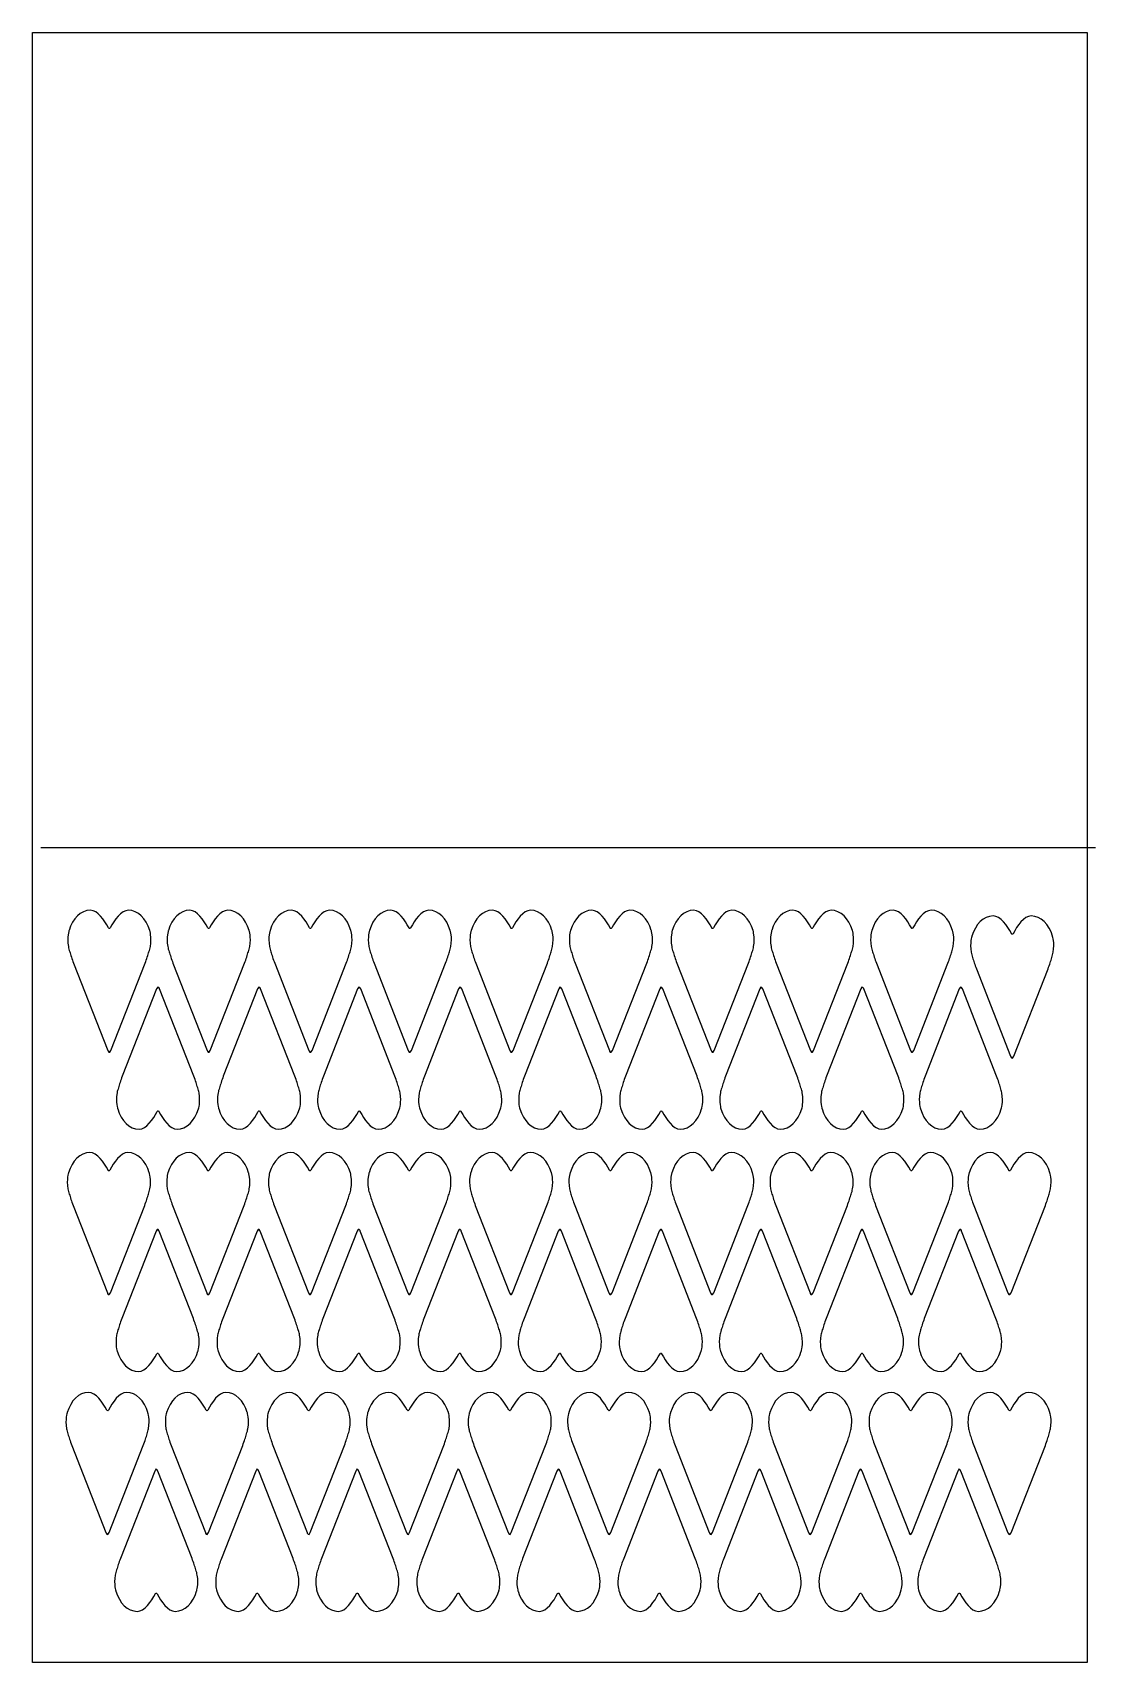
# Model space of a CAD drawing. Header units: centimetres. Extents: x -5.2 to 5.3, y -8.1 to 8.1.
import ezdxf
from ezdxf.lldxf.tags import DXFTag

# ---------------------------------------------------------------- set-up
doc = ezdxf.new("R2010")
doc.units = ezdxf.units.CM
doc.header["$MEASUREMENT"] = 0
doc.layers.add('Layer 1', color=7, linetype='Continuous')
tags = doc.linetypes.add('New Line1', pattern=[0.1, 0.1]).pattern_tags.tags
tags[4:5] = [DXFTag(74, 4), DXFTag(75, 0), DXFTag(340, '0'), DXFTag(46, 1.0), DXFTag(50, 0.0), DXFTag(44, 0.0), DXFTag(45, 0.0)]

msp = doc.modelspace()

# ---------------------------------------------------------------- linework, layer by layer
at = {"layer": 'Layer 1', "color": 240}
for points, knots in [([(-5.23875, 8.09625), (-5.23875, 8.09625), (-5.23875, -8.09625), (-5.23875, -8.09625), (-5.23875, -8.09625), (-5.23875, -8.09625), (5.23875, -8.09625), (5.23875, -8.09625), (5.23875, -8.09625), (5.23875, -8.09625), (5.23875, 8.09625), (5.23875, 8.09625), (5.23875, 8.09625), (5.23875, 8.09625), (-5.23875, 8.09625), (-5.23875, 8.09625)], [0, 0, 0, 0, 0.2, 0.2, 0.2, 0.2, 0.4, 0.4, 0.4, 0.4, 0.6, 0.6, 0.6, 0.6, 1, 1, 1, 1]), ([(-4.87693, -0.82452), (-4.8419, -0.7063), (-4.76033, -0.62341), (-4.66532, -0.62341), (-4.66532, -0.62341), (-4.59182, -0.62341), (-4.52636, -0.72165), (-4.48427, -0.79886), (-4.48427, -0.79886), (-4.48427, -0.79886), (-4.47633, -0.81381), (-4.46818, -0.79957), (-4.46818, -0.79957), (-4.42611, -0.72191), (-4.36049, -0.62341), (-4.28676, -0.62341), (-4.28676, -0.62341), (-4.19175, -0.62341), (-4.11018, -0.7063), (-4.07515, -0.82452), (-4.07515, -0.82452), (-4.07515, -0.82452), (-4.05237, -0.88844), (-4.06891, -0.98435), (-4.06891, -0.98435), (-4.07169, -1.00049), (-4.0764, -1.01771), (-4.08235, -1.03594), (-4.08235, -1.03594), (-4.09259, -1.06737), (-4.10368, -1.10637), (-4.12058, -1.14953), (-4.12058, -1.14953), (-4.12058, -1.14953), (-4.46049, -2.01715), (-4.46049, -2.01715), (-4.46049, -2.01715), (-4.47695, -2.05917), (-4.49166, -2.01715), (-4.49166, -2.01715), (-4.49166, -2.01715), (-4.49166, -2.01715), (-4.83156, -1.14954), (-4.83156, -1.14954), (-4.83156, -1.14954), (-4.84849, -1.10639), (-4.85958, -1.06741), (-4.86979, -1.03595), (-4.86979, -1.03595), (-4.87574, -1.01772), (-4.88043, -1.0005), (-4.88323, -0.98436), (-4.88323, -0.98436), (-4.89974, -0.88844), (-4.87693, -0.82452), (-4.87693, -0.82452)], [0, 0, 0, 0, 0.06666667, 0.06666667, 0.06666667, 0.06666667, 0.13333333, 0.13333333, 0.13333333, 0.13333333, 0.2, 0.2, 0.2, 0.2, 0.26666667, 0.26666667, 0.26666667, 0.26666667, 0.33333333, 0.33333333, 0.33333333, 0.33333333, 0.4, 0.4, 0.4, 0.4, 0.46666667, 0.46666667, 0.46666667, 0.46666667, 0.53333333, 0.53333333, 0.53333333, 0.53333333, 0.6, 0.6, 0.6, 0.6, 0.66666667, 0.66666667, 0.66666667, 0.66666667, 0.73333333, 0.73333333, 0.73333333, 0.73333333, 0.8, 0.8, 0.8, 0.8, 0.86666667, 0.86666667, 0.86666667, 0.86666667, 1, 1, 1, 1]), ([(-3.88951, -0.82452), (-3.85448, -0.7063), (-3.77293, -0.62341), (-3.6779, -0.62341), (-3.6779, -0.62341), (-3.6044, -0.62341), (-3.53894, -0.72165), (-3.49685, -0.79886), (-3.49685, -0.79886), (-3.49685, -0.79886), (-3.48891, -0.81381), (-3.48076, -0.79957), (-3.48076, -0.79957), (-3.43869, -0.72191), (-3.37307, -0.62341), (-3.29934, -0.62341), (-3.29934, -0.62341), (-3.20435, -0.62341), (-3.12278, -0.7063), (-3.08773, -0.82452), (-3.08773, -0.82452), (-3.08773, -0.82452), (-3.06495, -0.88844), (-3.08149, -0.98435), (-3.08149, -0.98435), (-3.08427, -1.00049), (-3.08898, -1.01771), (-3.09493, -1.03594), (-3.09493, -1.03594), (-3.1052, -1.06737), (-3.11628, -1.10637), (-3.13316, -1.14953), (-3.13316, -1.14953), (-3.13316, -1.14953), (-3.4731, -2.01715), (-3.4731, -2.01715), (-3.4731, -2.01715), (-3.48953, -2.05917), (-3.50427, -2.01715), (-3.50427, -2.01715), (-3.50427, -2.01715), (-3.50427, -2.01715), (-3.84418, -1.14953), (-3.84418, -1.14953), (-3.84418, -1.14953), (-3.86109, -1.10638), (-3.87217, -1.0674), (-3.88239, -1.03594), (-3.88239, -1.03594), (-3.88834, -1.01771), (-3.89303, -1.00049), (-3.89583, -0.98435), (-3.89583, -0.98435), (-3.91229, -0.88844), (-3.88951, -0.82452), (-3.88951, -0.82452)], [0, 0, 0, 0, 0.06666667, 0.06666667, 0.06666667, 0.06666667, 0.13333333, 0.13333333, 0.13333333, 0.13333333, 0.2, 0.2, 0.2, 0.2, 0.26666667, 0.26666667, 0.26666667, 0.26666667, 0.33333333, 0.33333333, 0.33333333, 0.33333333, 0.4, 0.4, 0.4, 0.4, 0.46666667, 0.46666667, 0.46666667, 0.46666667, 0.53333333, 0.53333333, 0.53333333, 0.53333333, 0.6, 0.6, 0.6, 0.6, 0.66666667, 0.66666667, 0.66666667, 0.66666667, 0.73333333, 0.73333333, 0.73333333, 0.73333333, 0.8, 0.8, 0.8, 0.8, 0.86666667, 0.86666667, 0.86666667, 0.86666667, 1, 1, 1, 1]), ([(-2.87901, -0.82452), (-2.84395, -0.7063), (-2.76238, -0.62341), (-2.6674, -0.62341), (-2.6674, -0.62341), (-2.59387, -0.62341), (-2.52844, -0.72165), (-2.48632, -0.79886), (-2.48632, -0.79886), (-2.48632, -0.79886), (-2.47841, -0.81381), (-2.47026, -0.79957), (-2.47026, -0.79957), (-2.42816, -0.72191), (-2.36257, -0.62341), (-2.28884, -0.62341), (-2.28884, -0.62341), (-2.1938, -0.62341), (-2.11226, -0.7063), (-2.07723, -0.82452), (-2.07723, -0.82452), (-2.07723, -0.82452), (-2.05445, -0.88844), (-2.07099, -0.98435), (-2.07099, -0.98435), (-2.07377, -1.00049), (-2.07845, -1.01771), (-2.08443, -1.03594), (-2.08443, -1.03594), (-2.09467, -1.06737), (-2.10573, -1.10637), (-2.12264, -1.14953), (-2.12264, -1.14953), (-2.12264, -1.14953), (-2.46255, -2.01715), (-2.46255, -2.01715), (-2.46255, -2.01715), (-2.47903, -2.05917), (-2.49372, -2.01715), (-2.49372, -2.01715), (-2.49372, -2.01715), (-2.49372, -2.01715), (-2.83366, -1.14953), (-2.83366, -1.14953), (-2.83366, -1.14953), (-2.85057, -1.10638), (-2.86165, -1.0674), (-2.87189, -1.03594), (-2.87189, -1.03594), (-2.87784, -1.01771), (-2.88253, -1.00049), (-2.8853, -0.98435), (-2.8853, -0.98435), (-2.90179, -0.88844), (-2.87901, -0.82452), (-2.87901, -0.82452)], [0, 0, 0, 0, 0.06666667, 0.06666667, 0.06666667, 0.06666667, 0.13333333, 0.13333333, 0.13333333, 0.13333333, 0.2, 0.2, 0.2, 0.2, 0.26666667, 0.26666667, 0.26666667, 0.26666667, 0.33333333, 0.33333333, 0.33333333, 0.33333333, 0.4, 0.4, 0.4, 0.4, 0.46666667, 0.46666667, 0.46666667, 0.46666667, 0.53333333, 0.53333333, 0.53333333, 0.53333333, 0.6, 0.6, 0.6, 0.6, 0.66666667, 0.66666667, 0.66666667, 0.66666667, 0.73333333, 0.73333333, 0.73333333, 0.73333333, 0.8, 0.8, 0.8, 0.8, 0.86666667, 0.86666667, 0.86666667, 0.86666667, 1, 1, 1, 1]), ([(-1.89159, -0.82452), (-1.85656, -0.7063), (-1.77496, -0.62341), (-1.67998, -0.62341), (-1.67998, -0.62341), (-1.60645, -0.62341), (-1.54102, -0.72165), (-1.49893, -0.79886), (-1.49893, -0.79886), (-1.49893, -0.79886), (-1.49099, -0.81381), (-1.48284, -0.79957), (-1.48284, -0.79957), (-1.44077, -0.72191), (-1.37515, -0.62341), (-1.30142, -0.62341), (-1.30142, -0.62341), (-1.20641, -0.62341), (-1.12484, -0.7063), (-1.08981, -0.82452), (-1.08981, -0.82452), (-1.08981, -0.82452), (-1.06703, -0.88844), (-1.08357, -0.98435), (-1.08357, -0.98435), (-1.08635, -1.00049), (-1.09103, -1.01771), (-1.09701, -1.03594), (-1.09701, -1.03594), (-1.10725, -1.06737), (-1.11834, -1.10637), (-1.13522, -1.14953), (-1.13522, -1.14953), (-1.13522, -1.14953), (-1.47516, -2.01715), (-1.47516, -2.01715), (-1.47516, -2.01715), (-1.49162, -2.05917), (-1.50633, -2.01715), (-1.50633, -2.01715), (-1.50633, -2.01715), (-1.50633, -2.01715), (-1.84624, -1.14953), (-1.84624, -1.14953), (-1.84624, -1.14953), (-1.86315, -1.10638), (-1.87426, -1.0674), (-1.88447, -1.03594), (-1.88447, -1.03594), (-1.89042, -1.01771), (-1.89511, -1.00049), (-1.89788, -0.98435), (-1.89788, -0.98435), (-1.91437, -0.88844), (-1.89159, -0.82452), (-1.89159, -0.82452)], [0, 0, 0, 0, 0.06666667, 0.06666667, 0.06666667, 0.06666667, 0.13333333, 0.13333333, 0.13333333, 0.13333333, 0.2, 0.2, 0.2, 0.2, 0.26666667, 0.26666667, 0.26666667, 0.26666667, 0.33333333, 0.33333333, 0.33333333, 0.33333333, 0.4, 0.4, 0.4, 0.4, 0.46666667, 0.46666667, 0.46666667, 0.46666667, 0.53333333, 0.53333333, 0.53333333, 0.53333333, 0.6, 0.6, 0.6, 0.6, 0.66666667, 0.66666667, 0.66666667, 0.66666667, 0.73333333, 0.73333333, 0.73333333, 0.73333333, 0.8, 0.8, 0.8, 0.8, 0.86666667, 0.86666667, 0.86666667, 0.86666667, 1, 1, 1, 1]), ([(-0.88112, -0.82452), (-0.84604, -0.7063), (-0.76449, -0.62341), (-0.66948, -0.62341), (-0.66948, -0.62341), (-0.59595, -0.62341), (-0.53052, -0.72165), (-0.48843, -0.79886), (-0.48843, -0.79886), (-0.48843, -0.79886), (-0.48052, -0.81381), (-0.47234, -0.79957), (-0.47234, -0.79957), (-0.43027, -0.72191), (-0.36465, -0.62341), (-0.29092, -0.62341), (-0.29092, -0.62341), (-0.19591, -0.62341), (-0.11434, -0.7063), (-0.07933, -0.82452), (-0.07933, -0.82452), (-0.07933, -0.82452), (-0.05652, -0.88844), (-0.07306, -0.98435), (-0.07306, -0.98435), (-0.07584, -1.00049), (-0.08052, -1.01771), (-0.0865, -1.03594), (-0.0865, -1.03594), (-0.09677, -1.06737), (-0.10783, -1.10637), (-0.12471, -1.14953), (-0.12471, -1.14953), (-0.12471, -1.14953), (-0.46467, -2.01715), (-0.46467, -2.01715), (-0.46467, -2.01715), (-0.4811, -2.05917), (-0.49581, -2.01715), (-0.49581, -2.01715), (-0.49581, -2.01715), (-0.49581, -2.01715), (-0.83575, -1.14953), (-0.83575, -1.14953), (-0.83575, -1.14953), (-0.85266, -1.10638), (-0.86372, -1.0674), (-0.87396, -1.03594), (-0.87396, -1.03594), (-0.87994, -1.01771), (-0.8846, -1.00049), (-0.88737, -0.98435), (-0.88737, -0.98435), (-0.90384, -0.88844), (-0.88112, -0.82452), (-0.88112, -0.82452)], [0, 0, 0, 0, 0.06666667, 0.06666667, 0.06666667, 0.06666667, 0.13333333, 0.13333333, 0.13333333, 0.13333333, 0.2, 0.2, 0.2, 0.2, 0.26666667, 0.26666667, 0.26666667, 0.26666667, 0.33333333, 0.33333333, 0.33333333, 0.33333333, 0.4, 0.4, 0.4, 0.4, 0.46666667, 0.46666667, 0.46666667, 0.46666667, 0.53333333, 0.53333333, 0.53333333, 0.53333333, 0.6, 0.6, 0.6, 0.6, 0.66666667, 0.66666667, 0.66666667, 0.66666667, 0.73333333, 0.73333333, 0.73333333, 0.73333333, 0.8, 0.8, 0.8, 0.8, 0.86666667, 0.86666667, 0.86666667, 0.86666667, 1, 1, 1, 1]), ([(0.10636, -0.82452), (0.14139, -0.7063), (0.22294, -0.62341), (0.31797, -0.62341), (0.31797, -0.62341), (0.39144, -0.62341), (0.45693, -0.72165), (0.499, -0.79886), (0.499, -0.79886), (0.499, -0.79886), (0.50696, -0.81381), (0.51509, -0.79957), (0.51509, -0.79957), (0.55719, -0.72191), (0.62278, -0.62341), (0.69654, -0.62341), (0.69654, -0.62341), (0.79153, -0.62341), (0.87307, -0.7063), (0.90815, -0.82452), (0.90815, -0.82452), (0.90815, -0.82452), (0.93093, -0.88844), (0.91439, -0.98435), (0.91439, -0.98435), (0.91161, -1.00049), (0.9069, -1.01771), (0.9009, -1.03594), (0.9009, -1.03594), (0.89066, -1.06737), (0.8796, -1.10637), (0.86272, -1.14953), (0.86272, -1.14953), (0.86272, -1.14953), (0.52278, -2.01715), (0.52278, -2.01715), (0.52278, -2.01715), (0.5063, -2.05917), (0.49161, -2.01715), (0.49161, -2.01715), (0.49161, -2.01715), (0.49161, -2.01715), (0.15167, -1.14953), (0.15167, -1.14953), (0.15167, -1.14953), (0.13471, -1.10638), (0.12368, -1.0674), (0.11344, -1.03594), (0.11344, -1.03594), (0.10749, -1.01771), (0.1028, -1.00049), (0.10003, -0.98435), (0.10003, -0.98435), (0.08356, -0.88844), (0.10636, -0.82452), (0.10636, -0.82452)], [0, 0, 0, 0, 0.06666667, 0.06666667, 0.06666667, 0.06666667, 0.13333333, 0.13333333, 0.13333333, 0.13333333, 0.2, 0.2, 0.2, 0.2, 0.26666667, 0.26666667, 0.26666667, 0.26666667, 0.33333333, 0.33333333, 0.33333333, 0.33333333, 0.4, 0.4, 0.4, 0.4, 0.46666667, 0.46666667, 0.46666667, 0.46666667, 0.53333333, 0.53333333, 0.53333333, 0.53333333, 0.6, 0.6, 0.6, 0.6, 0.66666667, 0.66666667, 0.66666667, 0.66666667, 0.73333333, 0.73333333, 0.73333333, 0.73333333, 0.8, 0.8, 0.8, 0.8, 0.86666667, 0.86666667, 0.86666667, 0.86666667, 1, 1, 1, 1]), ([(1.11686, -0.82452), (1.15189, -0.7063), (1.23344, -0.62341), (1.32847, -0.62341), (1.32847, -0.62341), (1.40197, -0.62341), (1.46743, -0.72165), (1.50952, -0.79886), (1.50952, -0.79886), (1.50952, -0.79886), (1.51743, -0.81381), (1.52561, -0.79957), (1.52561, -0.79957), (1.56765, -0.72191), (1.63327, -0.62341), (1.70701, -0.62341), (1.70701, -0.62341), (1.802, -0.62341), (1.88359, -0.7063), (1.91862, -0.82452), (1.91862, -0.82452), (1.91862, -0.82452), (1.9414, -0.88844), (1.92486, -0.98435), (1.92486, -0.98435), (1.92208, -1.00049), (1.91735, -1.01771), (1.91139, -1.03594), (1.91139, -1.03594), (1.90112, -1.06737), (1.89006, -1.10637), (1.87321, -1.14953), (1.87321, -1.14953), (1.87321, -1.14953), (1.53325, -2.01715), (1.53325, -2.01715), (1.53325, -2.01715), (1.51679, -2.05917), (1.50208, -2.01715), (1.50208, -2.01715), (1.50208, -2.01715), (1.50208, -2.01715), (1.16214, -1.14953), (1.16214, -1.14953), (1.16214, -1.14953), (1.14521, -1.10638), (1.13417, -1.0674), (1.12391, -1.03594), (1.12391, -1.03594), (1.11796, -1.01771), (1.11333, -1.00049), (1.11052, -0.98435), (1.11052, -0.98435), (1.09411, -0.88844), (1.11686, -0.82452), (1.11686, -0.82452)], [0, 0, 0, 0, 0.06666667, 0.06666667, 0.06666667, 0.06666667, 0.13333333, 0.13333333, 0.13333333, 0.13333333, 0.2, 0.2, 0.2, 0.2, 0.26666667, 0.26666667, 0.26666667, 0.26666667, 0.33333333, 0.33333333, 0.33333333, 0.33333333, 0.4, 0.4, 0.4, 0.4, 0.46666667, 0.46666667, 0.46666667, 0.46666667, 0.53333333, 0.53333333, 0.53333333, 0.53333333, 0.6, 0.6, 0.6, 0.6, 0.66666667, 0.66666667, 0.66666667, 0.66666667, 0.73333333, 0.73333333, 0.73333333, 0.73333333, 0.8, 0.8, 0.8, 0.8, 0.86666667, 0.86666667, 0.86666667, 0.86666667, 1, 1, 1, 1]), ([(2.10426, -0.82452), (2.13929, -0.7063), (2.22084, -0.62341), (2.31582, -0.62341), (2.31582, -0.62341), (2.38935, -0.62341), (2.45481, -0.72165), (2.49693, -0.79886), (2.49693, -0.79886), (2.49693, -0.79886), (2.50484, -0.81381), (2.51296, -0.79957), (2.51296, -0.79957), (2.55508, -0.72191), (2.62067, -0.62341), (2.69441, -0.62341), (2.69441, -0.62341), (2.78942, -0.62341), (2.87097, -0.7063), (2.90602, -0.82452), (2.90602, -0.82452), (2.90602, -0.82452), (2.92877, -0.88844), (2.91224, -0.98435), (2.91224, -0.98435), (2.90949, -1.00049), (2.90481, -1.01771), (2.8988, -1.03594), (2.8988, -1.03594), (2.88853, -1.06737), (2.87747, -1.10637), (2.86062, -1.14953), (2.86062, -1.14953), (2.86062, -1.14953), (2.52068, -2.01715), (2.52068, -2.01715), (2.52068, -2.01715), (2.50422, -2.05917), (2.48949, -2.01715), (2.48949, -2.01715), (2.48949, -2.01715), (2.48949, -2.01715), (2.14955, -1.14953), (2.14955, -1.14953), (2.14955, -1.14953), (2.13262, -1.10638), (2.12156, -1.0674), (2.11134, -1.03594), (2.11134, -1.03594), (2.10539, -1.01771), (2.1007, -1.00049), (2.09793, -0.98435), (2.09793, -0.98435), (2.08148, -0.88844), (2.10426, -0.82452), (2.10426, -0.82452)], [0, 0, 0, 0, 0.06666667, 0.06666667, 0.06666667, 0.06666667, 0.13333333, 0.13333333, 0.13333333, 0.13333333, 0.2, 0.2, 0.2, 0.2, 0.26666667, 0.26666667, 0.26666667, 0.26666667, 0.33333333, 0.33333333, 0.33333333, 0.33333333, 0.4, 0.4, 0.4, 0.4, 0.46666667, 0.46666667, 0.46666667, 0.46666667, 0.53333333, 0.53333333, 0.53333333, 0.53333333, 0.6, 0.6, 0.6, 0.6, 0.66666667, 0.66666667, 0.66666667, 0.66666667, 0.73333333, 0.73333333, 0.73333333, 0.73333333, 0.8, 0.8, 0.8, 0.8, 0.86666667, 0.86666667, 0.86666667, 0.86666667, 1, 1, 1, 1]), ([(3.0992, -0.82452), (3.13423, -0.7063), (3.2158, -0.62341), (3.31081, -0.62341), (3.31081, -0.62341), (3.38431, -0.62341), (3.44977, -0.72165), (3.49184, -0.79886), (3.49184, -0.79886), (3.49184, -0.79886), (3.4998, -0.81381), (3.50793, -0.79957), (3.50793, -0.79957), (3.55, -0.72191), (3.61564, -0.62341), (3.68935, -0.62341), (3.68935, -0.62341), (3.78436, -0.62341), (3.86593, -0.7063), (3.90094, -0.82452), (3.90094, -0.82452), (3.90094, -0.82452), (3.92372, -0.88844), (3.90718, -0.98435), (3.90718, -0.98435), (3.90443, -1.00049), (3.89975, -1.01771), (3.89377, -1.03594), (3.89377, -1.03594), (3.8835, -1.06737), (3.87244, -1.10637), (3.85554, -1.14953), (3.85554, -1.14953), (3.85554, -1.14953), (3.51563, -2.01715), (3.51563, -2.01715), (3.51563, -2.01715), (3.49917, -2.05917), (3.48444, -2.01715), (3.48444, -2.01715), (3.48444, -2.01715), (3.48444, -2.01715), (3.1445, -1.14953), (3.1445, -1.14953), (3.1445, -1.14953), (3.12757, -1.10638), (3.11651, -1.0674), (3.10632, -1.03594), (3.10632, -1.03594), (3.10029, -1.01771), (3.09566, -1.00049), (3.09288, -0.98435), (3.09288, -0.98435), (3.07639, -0.88844), (3.0992, -0.82452), (3.0992, -0.82452)], [0, 0, 0, 0, 0.06666667, 0.06666667, 0.06666667, 0.06666667, 0.13333333, 0.13333333, 0.13333333, 0.13333333, 0.2, 0.2, 0.2, 0.2, 0.26666667, 0.26666667, 0.26666667, 0.26666667, 0.33333333, 0.33333333, 0.33333333, 0.33333333, 0.4, 0.4, 0.4, 0.4, 0.46666667, 0.46666667, 0.46666667, 0.46666667, 0.53333333, 0.53333333, 0.53333333, 0.53333333, 0.6, 0.6, 0.6, 0.6, 0.66666667, 0.66666667, 0.66666667, 0.66666667, 0.73333333, 0.73333333, 0.73333333, 0.73333333, 0.8, 0.8, 0.8, 0.8, 0.86666667, 0.86666667, 0.86666667, 0.86666667, 1, 1, 1, 1]), ([(4.90114, -1.04127), (4.89836, -1.05741), (4.89365, -1.07466), (4.8877, -1.09289), (4.8877, -1.09289), (4.87743, -1.12432), (4.86635, -1.16327), (4.84947, -1.20648), (4.84947, -1.20648), (4.84947, -1.20648), (4.50956, -2.07405), (4.50956, -2.07405), (4.50956, -2.07405), (4.4931, -2.11609), (4.47837, -2.07405), (4.47837, -2.07405), (4.47837, -2.07405), (4.47837, -2.07405), (4.13849, -1.20648), (4.13849, -1.20648), (4.13849, -1.20648), (4.12156, -1.1633), (4.11047, -1.12435), (4.10026, -1.09289), (4.10026, -1.09289), (4.09431, -1.07469), (4.08965, -1.05744), (4.08682, -1.04127), (4.08682, -1.04127), (4.07028, -0.94536), (4.09306, -0.88144), (4.09306, -0.88144), (4.09306, -0.88144), (4.12809, -0.76325), (4.20966, -0.68036), (4.30467, -0.68036), (4.30467, -0.68036), (4.37814, -0.68036), (4.44363, -0.7786), (4.48572, -0.85581), (4.48572, -0.85581), (4.48572, -0.85581), (4.49366, -0.87073), (4.50181, -0.85652), (4.50181, -0.85652), (4.54388, -0.77884), (4.60947, -0.68036), (4.68321, -0.68036), (4.68321, -0.68036), (4.77822, -0.68036), (4.85979, -0.76325), (4.89482, -0.88144), (4.89482, -0.88144), (4.8949, -0.88143), (4.91768, -0.94536), (4.90114, -1.04127)], [0, 0, 0, 0, 0.06666667, 0.06666667, 0.06666667, 0.06666667, 0.13333333, 0.13333333, 0.13333333, 0.13333333, 0.2, 0.2, 0.2, 0.2, 0.26666667, 0.26666667, 0.26666667, 0.26666667, 0.33333333, 0.33333333, 0.33333333, 0.33333333, 0.4, 0.4, 0.4, 0.4, 0.46666667, 0.46666667, 0.46666667, 0.46666667, 0.53333333, 0.53333333, 0.53333333, 0.53333333, 0.6, 0.6, 0.6, 0.6, 0.66666667, 0.66666667, 0.66666667, 0.66666667, 0.73333333, 0.73333333, 0.73333333, 0.73333333, 0.8, 0.8, 0.8, 0.8, 0.86666667, 0.86666667, 0.86666667, 0.86666667, 1, 1, 1, 1]), ([(-3.97674, -1.40523), (-3.97674, -1.40523), (-3.6368, -2.27283), (-3.6368, -2.27283), (-3.6368, -2.27283), (-3.61989, -2.31598), (-3.60883, -2.35496), (-3.59859, -2.38642), (-3.59859, -2.38642), (-3.59264, -2.40462), (-3.58795, -2.42182), (-3.58518, -2.43799), (-3.58518, -2.43799), (-3.56864, -2.5339), (-3.59137, -2.59785), (-3.59137, -2.59785), (-3.59137, -2.59785), (-3.62645, -2.71609), (-3.708, -2.79891), (-3.80298, -2.79891), (-3.80298, -2.79891), (-3.87651, -2.79891), (-3.94197, -2.70072), (-3.98406, -2.62352), (-3.98406, -2.62352), (-3.98406, -2.62352), (-3.99197, -2.60857), (-4.00012, -2.62281), (-4.00012, -2.62281), (-4.04222, -2.70044), (-4.10781, -2.79892), (-4.18157, -2.79892), (-4.18157, -2.79892), (-4.27658, -2.79892), (-4.35813, -2.71611), (-4.39318, -2.59786), (-4.39318, -2.59786), (-4.39318, -2.59786), (-4.41596, -2.53391), (-4.39942, -2.438), (-4.39942, -2.438), (-4.39662, -2.42183), (-4.39193, -2.40464), (-4.38598, -2.38643), (-4.38598, -2.38643), (-4.37571, -2.35497), (-4.36465, -2.316), (-4.34777, -2.27284), (-4.34777, -2.27284), (-4.34777, -2.27284), (-4.00783, -1.40524), (-4.00783, -1.40524), (-4.00783, -1.40524), (-3.99142, -1.36321), (-3.97674, -1.40523), (-3.97674, -1.40523)], [0, 0, 0, 0, 0.06666667, 0.06666667, 0.06666667, 0.06666667, 0.13333333, 0.13333333, 0.13333333, 0.13333333, 0.2, 0.2, 0.2, 0.2, 0.26666667, 0.26666667, 0.26666667, 0.26666667, 0.33333333, 0.33333333, 0.33333333, 0.33333333, 0.4, 0.4, 0.4, 0.4, 0.46666667, 0.46666667, 0.46666667, 0.46666667, 0.53333333, 0.53333333, 0.53333333, 0.53333333, 0.6, 0.6, 0.6, 0.6, 0.66666667, 0.66666667, 0.66666667, 0.66666667, 0.73333333, 0.73333333, 0.73333333, 0.73333333, 0.8, 0.8, 0.8, 0.8, 0.86666667, 0.86666667, 0.86666667, 0.86666667, 1, 1, 1, 1]), ([(-2.97312, -1.40523), (-2.97312, -1.40523), (-2.63318, -2.27283), (-2.63318, -2.27283), (-2.63318, -2.27283), (-2.61627, -2.31598), (-2.60519, -2.35496), (-2.59497, -2.38642), (-2.59497, -2.38642), (-2.58899, -2.40462), (-2.58433, -2.42182), (-2.58156, -2.43799), (-2.58156, -2.43799), (-2.56502, -2.5339), (-2.58775, -2.59785), (-2.58775, -2.59785), (-2.58775, -2.59785), (-2.62283, -2.71609), (-2.70438, -2.79891), (-2.79936, -2.79891), (-2.79936, -2.79891), (-2.87289, -2.79891), (-2.93835, -2.70072), (-2.98044, -2.62352), (-2.98044, -2.62352), (-2.98044, -2.62352), (-2.98835, -2.60857), (-2.9965, -2.62281), (-2.9965, -2.62281), (-3.0386, -2.70044), (-3.10419, -2.79892), (-3.17795, -2.79892), (-3.17795, -2.79892), (-3.27296, -2.79892), (-3.35451, -2.71611), (-3.38956, -2.59786), (-3.38956, -2.59786), (-3.38956, -2.59786), (-3.41234, -2.53391), (-3.39578, -2.438), (-3.39578, -2.438), (-3.393, -2.42183), (-3.38832, -2.40464), (-3.38234, -2.38643), (-3.38234, -2.38643), (-3.3721, -2.35497), (-3.36104, -2.316), (-3.34416, -2.27284), (-3.34416, -2.27284), (-3.34416, -2.27284), (-3.00422, -1.40524), (-3.00422, -1.40524), (-3.00422, -1.40524), (-2.98783, -1.36321), (-2.97312, -1.40523), (-2.97312, -1.40523)], [0, 0, 0, 0, 0.06666667, 0.06666667, 0.06666667, 0.06666667, 0.13333333, 0.13333333, 0.13333333, 0.13333333, 0.2, 0.2, 0.2, 0.2, 0.26666667, 0.26666667, 0.26666667, 0.26666667, 0.33333333, 0.33333333, 0.33333333, 0.33333333, 0.4, 0.4, 0.4, 0.4, 0.46666667, 0.46666667, 0.46666667, 0.46666667, 0.53333333, 0.53333333, 0.53333333, 0.53333333, 0.6, 0.6, 0.6, 0.6, 0.66666667, 0.66666667, 0.66666667, 0.66666667, 0.73333333, 0.73333333, 0.73333333, 0.73333333, 0.8, 0.8, 0.8, 0.8, 0.86666667, 0.86666667, 0.86666667, 0.86666667, 1, 1, 1, 1]), ([(-1.97882, -1.40523), (-1.97882, -1.40523), (-1.63888, -2.27283), (-1.63888, -2.27283), (-1.63888, -2.27283), (-1.62197, -2.31598), (-1.61091, -2.35496), (-1.60065, -2.38642), (-1.60065, -2.38642), (-1.5947, -2.40462), (-1.59004, -2.42182), (-1.58726, -2.43799), (-1.58726, -2.43799), (-1.57072, -2.5339), (-1.59345, -2.59785), (-1.59345, -2.59785), (-1.59345, -2.59785), (-1.62853, -2.71609), (-1.71008, -2.79891), (-1.80506, -2.79891), (-1.80506, -2.79891), (-1.87859, -2.79891), (-1.94402, -2.70072), (-1.98614, -2.62352), (-1.98614, -2.62352), (-1.98614, -2.62352), (-1.99405, -2.60857), (-2.0022, -2.62281), (-2.0022, -2.62281), (-2.0443, -2.70044), (-2.10989, -2.79892), (-2.18362, -2.79892), (-2.18362, -2.79892), (-2.27866, -2.79892), (-2.3602, -2.71611), (-2.39526, -2.59786), (-2.39526, -2.59786), (-2.39526, -2.59786), (-2.41801, -2.53391), (-2.40148, -2.438), (-2.40148, -2.438), (-2.3987, -2.42183), (-2.39399, -2.40464), (-2.38804, -2.38643), (-2.38804, -2.38643), (-2.3778, -2.35497), (-2.36674, -2.316), (-2.34986, -2.27284), (-2.34986, -2.27284), (-2.34986, -2.27284), (-2.00992, -1.40524), (-2.00992, -1.40524), (-2.00992, -1.40524), (-1.99353, -1.36321), (-1.97882, -1.40523), (-1.97882, -1.40523)], [0, 0, 0, 0, 0.06666667, 0.06666667, 0.06666667, 0.06666667, 0.13333333, 0.13333333, 0.13333333, 0.13333333, 0.2, 0.2, 0.2, 0.2, 0.26666667, 0.26666667, 0.26666667, 0.26666667, 0.33333333, 0.33333333, 0.33333333, 0.33333333, 0.4, 0.4, 0.4, 0.4, 0.46666667, 0.46666667, 0.46666667, 0.46666667, 0.53333333, 0.53333333, 0.53333333, 0.53333333, 0.6, 0.6, 0.6, 0.6, 0.66666667, 0.66666667, 0.66666667, 0.66666667, 0.73333333, 0.73333333, 0.73333333, 0.73333333, 0.8, 0.8, 0.8, 0.8, 0.86666667, 0.86666667, 0.86666667, 0.86666667, 1, 1, 1, 1]), ([(-0.97517, -1.40523), (-0.97517, -1.40523), (-0.63523, -2.27283), (-0.63523, -2.27283), (-0.63523, -2.27283), (-0.61832, -2.31598), (-0.60726, -2.35496), (-0.59702, -2.38642), (-0.59702, -2.38642), (-0.59107, -2.40462), (-0.58638, -2.42182), (-0.58363, -2.43799), (-0.58363, -2.43799), (-0.56709, -2.5339), (-0.58982, -2.59785), (-0.58982, -2.59785), (-0.58982, -2.59785), (-0.62488, -2.71609), (-0.70642, -2.79891), (-0.80143, -2.79891), (-0.80143, -2.79891), (-0.87496, -2.79891), (-0.94039, -2.70072), (-0.98251, -2.62352), (-0.98251, -2.62352), (-0.98251, -2.62352), (-0.99042, -2.60857), (-0.99857, -2.62281), (-0.99857, -2.62281), (-1.04064, -2.70044), (-1.10626, -2.79892), (-1.17999, -2.79892), (-1.17999, -2.79892), (-1.275, -2.79892), (-1.35655, -2.71611), (-1.3916, -2.59786), (-1.3916, -2.59786), (-1.3916, -2.59786), (-1.41438, -2.53391), (-1.39784, -2.438), (-1.39784, -2.438), (-1.39506, -2.42183), (-1.39035, -2.40464), (-1.3844, -2.38643), (-1.3844, -2.38643), (-1.37416, -2.35497), (-1.36307, -2.316), (-1.34619, -2.27284), (-1.34619, -2.27284), (-1.34619, -2.27284), (-1.00625, -1.40524), (-1.00625, -1.40524), (-1.00625, -1.40524), (-0.98989, -1.36321), (-0.97517, -1.40523), (-0.97517, -1.40523)], [0, 0, 0, 0, 0.06666667, 0.06666667, 0.06666667, 0.06666667, 0.13333333, 0.13333333, 0.13333333, 0.13333333, 0.2, 0.2, 0.2, 0.2, 0.26666667, 0.26666667, 0.26666667, 0.26666667, 0.33333333, 0.33333333, 0.33333333, 0.33333333, 0.4, 0.4, 0.4, 0.4, 0.46666667, 0.46666667, 0.46666667, 0.46666667, 0.53333333, 0.53333333, 0.53333333, 0.53333333, 0.6, 0.6, 0.6, 0.6, 0.66666667, 0.66666667, 0.66666667, 0.66666667, 0.73333333, 0.73333333, 0.73333333, 0.73333333, 0.8, 0.8, 0.8, 0.8, 0.86666667, 0.86666667, 0.86666667, 0.86666667, 1, 1, 1, 1]), ([(0.01913, -1.40523), (0.01913, -1.40523), (0.35907, -2.27283), (0.35907, -2.27283), (0.35907, -2.27283), (0.376, -2.31598), (0.38706, -2.35496), (0.3973, -2.38642), (0.3973, -2.38642), (0.40325, -2.40462), (0.40791, -2.42182), (0.41069, -2.43799), (0.41069, -2.43799), (0.42723, -2.5339), (0.4045, -2.59785), (0.4045, -2.59785), (0.4045, -2.59785), (0.36947, -2.71609), (0.2879, -2.79891), (0.19289, -2.79891), (0.19289, -2.79891), (0.11936, -2.79891), (0.05393, -2.70072), (0.01184, -2.62352), (0.01184, -2.62352), (0.01184, -2.62352), (0.0039, -2.60857), (-0.00425, -2.62281), (-0.00425, -2.62281), (-0.04632, -2.70044), (-0.11191, -2.79892), (-0.18567, -2.79892), (-0.18567, -2.79892), (-0.28068, -2.79892), (-0.36225, -2.71611), (-0.39728, -2.59786), (-0.39728, -2.59786), (-0.39728, -2.59786), (-0.42006, -2.53391), (-0.40352, -2.438), (-0.40352, -2.438), (-0.40074, -2.42183), (-0.39603, -2.40464), (-0.39008, -2.38643), (-0.39008, -2.38643), (-0.37984, -2.35497), (-0.36875, -2.316), (-0.35187, -2.27284), (-0.35187, -2.27284), (-0.35187, -2.27284), (-0.01193, -1.40524), (-0.01193, -1.40524), (-0.01193, -1.40524), (0.00442, -1.36321), (0.01913, -1.40523), (0.01913, -1.40523)], [0, 0, 0, 0, 0.06666667, 0.06666667, 0.06666667, 0.06666667, 0.13333333, 0.13333333, 0.13333333, 0.13333333, 0.2, 0.2, 0.2, 0.2, 0.26666667, 0.26666667, 0.26666667, 0.26666667, 0.33333333, 0.33333333, 0.33333333, 0.33333333, 0.4, 0.4, 0.4, 0.4, 0.46666667, 0.46666667, 0.46666667, 0.46666667, 0.53333333, 0.53333333, 0.53333333, 0.53333333, 0.6, 0.6, 0.6, 0.6, 0.66666667, 0.66666667, 0.66666667, 0.66666667, 0.73333333, 0.73333333, 0.73333333, 0.73333333, 0.8, 0.8, 0.8, 0.8, 0.86666667, 0.86666667, 0.86666667, 0.86666667, 1, 1, 1, 1]), ([(1.02272, -1.40523), (1.02272, -1.40523), (1.36266, -2.27283), (1.36266, -2.27283), (1.36266, -2.27283), (1.37957, -2.31598), (1.39063, -2.35496), (1.40084, -2.38642), (1.40084, -2.38642), (1.40682, -2.40462), (1.41148, -2.42182), (1.41428, -2.43799), (1.41428, -2.43799), (1.43082, -2.5339), (1.40806, -2.59785), (1.40806, -2.59785), (1.40806, -2.59785), (1.37306, -2.71609), (1.29151, -2.79891), (1.19647, -2.79891), (1.19647, -2.79891), (1.12294, -2.79891), (1.05751, -2.70072), (1.01539, -2.62352), (1.01539, -2.62352), (1.01539, -2.62352), (1.00745, -2.60857), (0.99933, -2.62281), (0.99933, -2.62281), (0.95726, -2.70044), (0.89167, -2.79892), (0.81791, -2.79892), (0.81791, -2.79892), (0.72287, -2.79892), (0.64135, -2.71611), (0.6063, -2.59786), (0.6063, -2.59786), (0.6063, -2.59786), (0.58352, -2.53391), (0.60011, -2.438), (0.60011, -2.438), (0.60286, -2.42183), (0.60754, -2.40464), (0.6135, -2.38643), (0.6135, -2.38643), (0.62379, -2.35497), (0.63488, -2.316), (0.65171, -2.27284), (0.65171, -2.27284), (0.65171, -2.27284), (0.99167, -1.40524), (0.99167, -1.40524), (0.99167, -1.40524), (1.00806, -1.36321), (1.02272, -1.40523), (1.02272, -1.40523)], [0, 0, 0, 0, 0.06666667, 0.06666667, 0.06666667, 0.06666667, 0.13333333, 0.13333333, 0.13333333, 0.13333333, 0.2, 0.2, 0.2, 0.2, 0.26666667, 0.26666667, 0.26666667, 0.26666667, 0.33333333, 0.33333333, 0.33333333, 0.33333333, 0.4, 0.4, 0.4, 0.4, 0.46666667, 0.46666667, 0.46666667, 0.46666667, 0.53333333, 0.53333333, 0.53333333, 0.53333333, 0.6, 0.6, 0.6, 0.6, 0.66666667, 0.66666667, 0.66666667, 0.66666667, 0.73333333, 0.73333333, 0.73333333, 0.73333333, 0.8, 0.8, 0.8, 0.8, 0.86666667, 0.86666667, 0.86666667, 0.86666667, 1, 1, 1, 1]), ([(2.01702, -1.40523), (2.01702, -1.40523), (2.35696, -2.27283), (2.35696, -2.27283), (2.35696, -2.27283), (2.37392, -2.31598), (2.38495, -2.35496), (2.39517, -2.38642), (2.39517, -2.38642), (2.40112, -2.40462), (2.40578, -2.42182), (2.40861, -2.43799), (2.40861, -2.43799), (2.42515, -2.5339), (2.40239, -2.59785), (2.40239, -2.59785), (2.40239, -2.59785), (2.36731, -2.71609), (2.28576, -2.79891), (2.19078, -2.79891), (2.19078, -2.79891), (2.11725, -2.79891), (2.05182, -2.70072), (2.0097, -2.62352), (2.0097, -2.62352), (2.0097, -2.62352), (2.00179, -2.60857), (1.99364, -2.62281), (1.99364, -2.62281), (1.95154, -2.70044), (1.88595, -2.79892), (1.81222, -2.79892), (1.81222, -2.79892), (1.71718, -2.79892), (1.63564, -2.71611), (1.60061, -2.59786), (1.60061, -2.59786), (1.60061, -2.59786), (1.57786, -2.53391), (1.59439, -2.438), (1.59439, -2.438), (1.59714, -2.42183), (1.60185, -2.40464), (1.6078, -2.38643), (1.6078, -2.38643), (1.61809, -2.35497), (1.62915, -2.316), (1.64603, -2.27284), (1.64603, -2.27284), (1.64603, -2.27284), (1.98597, -1.40524), (1.98597, -1.40524), (1.98597, -1.40524), (2.00237, -1.36321), (2.01702, -1.40523), (2.01702, -1.40523)], [0, 0, 0, 0, 0.06666667, 0.06666667, 0.06666667, 0.06666667, 0.13333333, 0.13333333, 0.13333333, 0.13333333, 0.2, 0.2, 0.2, 0.2, 0.26666667, 0.26666667, 0.26666667, 0.26666667, 0.33333333, 0.33333333, 0.33333333, 0.33333333, 0.4, 0.4, 0.4, 0.4, 0.46666667, 0.46666667, 0.46666667, 0.46666667, 0.53333333, 0.53333333, 0.53333333, 0.53333333, 0.6, 0.6, 0.6, 0.6, 0.66666667, 0.66666667, 0.66666667, 0.66666667, 0.73333333, 0.73333333, 0.73333333, 0.73333333, 0.8, 0.8, 0.8, 0.8, 0.86666667, 0.86666667, 0.86666667, 0.86666667, 1, 1, 1, 1]), ([(3.02067, -1.40523), (3.02067, -1.40523), (3.36061, -2.27283), (3.36061, -2.27283), (3.36061, -2.27283), (3.37754, -2.31598), (3.3886, -2.35496), (3.39879, -2.38642), (3.39879, -2.38642), (3.40477, -2.40462), (3.40943, -2.42182), (3.41223, -2.43799), (3.41223, -2.43799), (3.42877, -2.5339), (3.40604, -2.59785), (3.40604, -2.59785), (3.40604, -2.59785), (3.37098, -2.71609), (3.28941, -2.79891), (3.19443, -2.79891), (3.19443, -2.79891), (3.1209, -2.79891), (3.05547, -2.70072), (3.01335, -2.62352), (3.01335, -2.62352), (3.01335, -2.62352), (3.00541, -2.60857), (2.99729, -2.62281), (2.99729, -2.62281), (2.95519, -2.70044), (2.8896, -2.79892), (2.81587, -2.79892), (2.81587, -2.79892), (2.72086, -2.79892), (2.63929, -2.71611), (2.60426, -2.59786), (2.60426, -2.59786), (2.60426, -2.59786), (2.58151, -2.53391), (2.59804, -2.438), (2.59804, -2.438), (2.60079, -2.42183), (2.60547, -2.40464), (2.61145, -2.38643), (2.61145, -2.38643), (2.62174, -2.35497), (2.6328, -2.316), (2.64966, -2.27284), (2.64966, -2.27284), (2.64966, -2.27284), (2.98962, -1.40524), (2.98962, -1.40524), (2.98962, -1.40524), (3.00593, -1.36321), (3.02067, -1.40523), (3.02067, -1.40523)], [0, 0, 0, 0, 0.06666667, 0.06666667, 0.06666667, 0.06666667, 0.13333333, 0.13333333, 0.13333333, 0.13333333, 0.2, 0.2, 0.2, 0.2, 0.26666667, 0.26666667, 0.26666667, 0.26666667, 0.33333333, 0.33333333, 0.33333333, 0.33333333, 0.4, 0.4, 0.4, 0.4, 0.46666667, 0.46666667, 0.46666667, 0.46666667, 0.53333333, 0.53333333, 0.53333333, 0.53333333, 0.6, 0.6, 0.6, 0.6, 0.66666667, 0.66666667, 0.66666667, 0.66666667, 0.73333333, 0.73333333, 0.73333333, 0.73333333, 0.8, 0.8, 0.8, 0.8, 0.86666667, 0.86666667, 0.86666667, 0.86666667, 1, 1, 1, 1]), ([(3.99939, -1.40523), (3.99939, -1.40523), (4.3393, -2.27283), (4.3393, -2.27283), (4.3393, -2.27283), (4.35623, -2.31598), (4.36732, -2.35496), (4.37753, -2.38642), (4.37753, -2.38642), (4.38348, -2.40462), (4.38814, -2.42182), (4.39092, -2.43799), (4.39092, -2.43799), (4.40746, -2.53388), (4.38473, -2.59785), (4.38473, -2.59785), (4.38473, -2.59785), (4.34967, -2.71612), (4.26813, -2.79891), (4.17312, -2.79891), (4.17312, -2.79891), (4.09962, -2.79891), (4.03416, -2.70072), (3.99204, -2.62352), (3.99204, -2.62352), (3.99204, -2.62352), (3.98413, -2.6086), (3.97601, -2.62281), (3.97601, -2.62281), (3.93391, -2.70044), (3.8683, -2.79892), (3.79456, -2.79892), (3.79456, -2.79892), (3.69957, -2.79892), (3.61803, -2.71613), (3.58295, -2.59786), (3.58295, -2.59786), (3.58295, -2.59786), (3.56017, -2.53388), (3.57671, -2.438), (3.57671, -2.438), (3.57951, -2.42183), (3.5842, -2.40464), (3.59018, -2.38643), (3.59018, -2.38643), (3.60045, -2.355), (3.61153, -2.316), (3.62839, -2.27284), (3.62839, -2.27284), (3.62839, -2.27284), (3.96835, -1.40524), (3.96835, -1.40524), (3.96835, -1.40524), (3.98468, -1.36321), (3.99939, -1.40523), (3.99939, -1.40523)], [0, 0, 0, 0, 0.06666667, 0.06666667, 0.06666667, 0.06666667, 0.13333333, 0.13333333, 0.13333333, 0.13333333, 0.2, 0.2, 0.2, 0.2, 0.26666667, 0.26666667, 0.26666667, 0.26666667, 0.33333333, 0.33333333, 0.33333333, 0.33333333, 0.4, 0.4, 0.4, 0.4, 0.46666667, 0.46666667, 0.46666667, 0.46666667, 0.53333333, 0.53333333, 0.53333333, 0.53333333, 0.6, 0.6, 0.6, 0.6, 0.66666667, 0.66666667, 0.66666667, 0.66666667, 0.73333333, 0.73333333, 0.73333333, 0.73333333, 0.8, 0.8, 0.8, 0.8, 0.86666667, 0.86666667, 0.86666667, 0.86666667, 1, 1, 1, 1]), ([(-4.88148, -3.23178), (-4.84645, -3.11351), (-4.76488, -3.03067), (-4.66987, -3.03067), (-4.66987, -3.03067), (-4.59637, -3.03067), (-4.53091, -3.12888), (-4.48882, -3.20612), (-4.48882, -3.20612), (-4.48882, -3.20612), (-4.48088, -3.22104), (-4.47273, -3.20683), (-4.47273, -3.20683), (-4.43066, -3.12915), (-4.36504, -3.03067), (-4.29131, -3.03067), (-4.29131, -3.03067), (-4.1963, -3.03067), (-4.11473, -3.11351), (-4.0797, -3.23178), (-4.0797, -3.23178), (-4.0797, -3.23178), (-4.05692, -3.2957), (-4.07346, -3.39161), (-4.07346, -3.39161), (-4.07624, -3.40775), (-4.08095, -3.425), (-4.0869, -3.4432), (-4.0869, -3.4432), (-4.09717, -3.47466), (-4.10823, -3.51361), (-4.12513, -3.55676), (-4.12513, -3.55676), (-4.12513, -3.55676), (-4.46504, -4.42438), (-4.46504, -4.42438), (-4.46504, -4.42438), (-4.4815, -4.46637), (-4.49621, -4.42438), (-4.49621, -4.42438), (-4.49621, -4.42438), (-4.49621, -4.42438), (-4.83605, -3.55682), (-4.83605, -3.55682), (-4.83605, -3.55682), (-4.85298, -3.51367), (-4.86407, -3.47472), (-4.87428, -3.44326), (-4.87428, -3.44326), (-4.88023, -3.42506), (-4.88492, -3.40781), (-4.88772, -3.39167), (-4.88772, -3.39167), (-4.90426, -3.2957), (-4.88148, -3.23178), (-4.88148, -3.23178)], [0, 0, 0, 0, 0.06666667, 0.06666667, 0.06666667, 0.06666667, 0.13333333, 0.13333333, 0.13333333, 0.13333333, 0.2, 0.2, 0.2, 0.2, 0.26666667, 0.26666667, 0.26666667, 0.26666667, 0.33333333, 0.33333333, 0.33333333, 0.33333333, 0.4, 0.4, 0.4, 0.4, 0.46666667, 0.46666667, 0.46666667, 0.46666667, 0.53333333, 0.53333333, 0.53333333, 0.53333333, 0.6, 0.6, 0.6, 0.6, 0.66666667, 0.66666667, 0.66666667, 0.66666667, 0.73333333, 0.73333333, 0.73333333, 0.73333333, 0.8, 0.8, 0.8, 0.8, 0.86666667, 0.86666667, 0.86666667, 0.86666667, 1, 1, 1, 1]), ([(-3.84866, -3.55682), (-3.86557, -3.51367), (-3.87665, -3.47472), (-3.88687, -3.44326), (-3.88687, -3.44326), (-3.89285, -3.42506), (-3.89751, -3.40781), (-3.90031, -3.39167), (-3.90031, -3.39167), (-3.91685, -3.29576), (-3.89407, -3.23184), (-3.89407, -3.23184), (-3.89407, -3.23184), (-3.85904, -3.11357), (-3.77749, -3.03073), (-3.68246, -3.03073), (-3.68246, -3.03073), (-3.60899, -3.03073), (-3.5435, -3.12894), (-3.50143, -3.20618), (-3.50143, -3.20618), (-3.50143, -3.20618), (-3.49349, -3.2211), (-3.48534, -3.20689), (-3.48534, -3.20689), (-3.44324, -3.12923), (-3.37763, -3.03073), (-3.30389, -3.03073), (-3.30389, -3.03073), (-3.2089, -3.03073), (-3.12733, -3.11357), (-3.09228, -3.23184), (-3.09228, -3.23184), (-3.09228, -3.23184), (-3.0695, -3.29576), (-3.08604, -3.39167), (-3.08604, -3.39167), (-3.08882, -3.40781), (-3.09353, -3.42506), (-3.09951, -3.44326), (-3.09951, -3.44326), (-3.10975, -3.47472), (-3.12084, -3.51367), (-3.13772, -3.55682), (-3.13772, -3.55682), (-3.13772, -3.55682), (-3.47766, -4.42444), (-3.47766, -4.42444), (-3.47766, -4.42444), (-3.49409, -4.46643), (-3.50883, -4.42444), (-3.50883, -4.42444), (-3.50883, -4.42444), (-3.50883, -4.42444), (-3.84866, -3.55682), (-3.84866, -3.55682)], [0, 0, 0, 0, 0.06666667, 0.06666667, 0.06666667, 0.06666667, 0.13333333, 0.13333333, 0.13333333, 0.13333333, 0.2, 0.2, 0.2, 0.2, 0.26666667, 0.26666667, 0.26666667, 0.26666667, 0.33333333, 0.33333333, 0.33333333, 0.33333333, 0.4, 0.4, 0.4, 0.4, 0.46666667, 0.46666667, 0.46666667, 0.46666667, 0.53333333, 0.53333333, 0.53333333, 0.53333333, 0.6, 0.6, 0.6, 0.6, 0.66666667, 0.66666667, 0.66666667, 0.66666667, 0.73333333, 0.73333333, 0.73333333, 0.73333333, 0.8, 0.8, 0.8, 0.8, 0.86666667, 0.86666667, 0.86666667, 0.86666667, 1, 1, 1, 1]), ([(-2.83816, -3.55682), (-2.85507, -3.51367), (-2.86615, -3.47472), (-2.87639, -3.44326), (-2.87639, -3.44326), (-2.88234, -3.42506), (-2.88703, -3.40781), (-2.88978, -3.39167), (-2.88978, -3.39167), (-2.90634, -3.29576), (-2.88359, -3.23184), (-2.88359, -3.23184), (-2.88359, -3.23184), (-2.84856, -3.11357), (-2.76699, -3.03073), (-2.67198, -3.03073), (-2.67198, -3.03073), (-2.59845, -3.03073), (-2.53302, -3.12894), (-2.4909, -3.20618), (-2.4909, -3.20618), (-2.4909, -3.20618), (-2.48299, -3.2211), (-2.47484, -3.20689), (-2.47484, -3.20689), (-2.43277, -3.12923), (-2.36715, -3.03073), (-2.29342, -3.03073), (-2.29342, -3.03073), (-2.19841, -3.03073), (-2.11684, -3.11357), (-2.08181, -3.23184), (-2.08181, -3.23184), (-2.08181, -3.23184), (-2.05903, -3.29576), (-2.07557, -3.39167), (-2.07557, -3.39167), (-2.07835, -3.40781), (-2.08303, -3.42506), (-2.08901, -3.44326), (-2.08901, -3.44326), (-2.09925, -3.47472), (-2.11034, -3.51367), (-2.12722, -3.55682), (-2.12722, -3.55682), (-2.12722, -3.55682), (-2.46716, -4.42444), (-2.46716, -4.42444), (-2.46716, -4.42444), (-2.48362, -4.46643), (-2.49833, -4.42444), (-2.49833, -4.42444), (-2.49833, -4.42444), (-2.49833, -4.42444), (-2.83816, -3.55682), (-2.83816, -3.55682)], [0, 0, 0, 0, 0.06666667, 0.06666667, 0.06666667, 0.06666667, 0.13333333, 0.13333333, 0.13333333, 0.13333333, 0.2, 0.2, 0.2, 0.2, 0.26666667, 0.26666667, 0.26666667, 0.26666667, 0.33333333, 0.33333333, 0.33333333, 0.33333333, 0.4, 0.4, 0.4, 0.4, 0.46666667, 0.46666667, 0.46666667, 0.46666667, 0.53333333, 0.53333333, 0.53333333, 0.53333333, 0.6, 0.6, 0.6, 0.6, 0.66666667, 0.66666667, 0.66666667, 0.66666667, 0.73333333, 0.73333333, 0.73333333, 0.73333333, 0.8, 0.8, 0.8, 0.8, 0.86666667, 0.86666667, 0.86666667, 0.86666667, 1, 1, 1, 1]), ([(-1.85073, -3.55682), (-1.86761, -3.51367), (-1.87872, -3.47472), (-1.88894, -3.44326), (-1.88894, -3.44326), (-1.89489, -3.42506), (-1.89958, -3.40781), (-1.90235, -3.39167), (-1.90235, -3.39167), (-1.91891, -3.29576), (-1.89613, -3.23184), (-1.89613, -3.23184), (-1.89613, -3.23184), (-1.8611, -3.11357), (-1.7795, -3.03073), (-1.68452, -3.03073), (-1.68452, -3.03073), (-1.61099, -3.03073), (-1.54556, -3.12894), (-1.50347, -3.20618), (-1.50347, -3.20618), (-1.50347, -3.20618), (-1.49553, -3.2211), (-1.48738, -3.20689), (-1.48738, -3.20689), (-1.44531, -3.12923), (-1.37969, -3.03073), (-1.30596, -3.03073), (-1.30596, -3.03073), (-1.21095, -3.03073), (-1.12938, -3.11357), (-1.09435, -3.23184), (-1.09435, -3.23184), (-1.09435, -3.23184), (-1.07157, -3.29576), (-1.08811, -3.39167), (-1.08811, -3.39167), (-1.09089, -3.40781), (-1.0956, -3.42506), (-1.10155, -3.44326), (-1.10155, -3.44326), (-1.11179, -3.47472), (-1.12288, -3.51367), (-1.13976, -3.55682), (-1.13976, -3.55682), (-1.13976, -3.55682), (-1.4797, -4.42444), (-1.4797, -4.42444), (-1.4797, -4.42444), (-1.49616, -4.46643), (-1.51084, -4.42444), (-1.51084, -4.42444), (-1.51084, -4.42444), (-1.51084, -4.42444), (-1.85073, -3.55682), (-1.85073, -3.55682)], [0, 0, 0, 0, 0.06666667, 0.06666667, 0.06666667, 0.06666667, 0.13333333, 0.13333333, 0.13333333, 0.13333333, 0.2, 0.2, 0.2, 0.2, 0.26666667, 0.26666667, 0.26666667, 0.26666667, 0.33333333, 0.33333333, 0.33333333, 0.33333333, 0.4, 0.4, 0.4, 0.4, 0.46666667, 0.46666667, 0.46666667, 0.46666667, 0.53333333, 0.53333333, 0.53333333, 0.53333333, 0.6, 0.6, 0.6, 0.6, 0.66666667, 0.66666667, 0.66666667, 0.66666667, 0.73333333, 0.73333333, 0.73333333, 0.73333333, 0.8, 0.8, 0.8, 0.8, 0.86666667, 0.86666667, 0.86666667, 0.86666667, 1, 1, 1, 1]), ([(-0.84024, -3.55682), (-0.85715, -3.51367), (-0.86821, -3.47472), (-0.87847, -3.44326), (-0.87847, -3.44326), (-0.88442, -3.42506), (-0.88911, -3.40781), (-0.89186, -3.39167), (-0.89186, -3.39167), (-0.90842, -3.29576), (-0.88567, -3.23184), (-0.88567, -3.23184), (-0.88567, -3.23184), (-0.85059, -3.11357), (-0.76904, -3.03073), (-0.67406, -3.03073), (-0.67406, -3.03073), (-0.60053, -3.03073), (-0.53505, -3.12894), (-0.49298, -3.20618), (-0.49298, -3.20618), (-0.49298, -3.20618), (-0.48507, -3.2211), (-0.47689, -3.20689), (-0.47689, -3.20689), (-0.43482, -3.12923), (-0.3692, -3.03073), (-0.29547, -3.03073), (-0.29547, -3.03073), (-0.20046, -3.03073), (-0.11891, -3.11357), (-0.08388, -3.23184), (-0.08388, -3.23184), (-0.08388, -3.23184), (-0.06107, -3.29576), (-0.07761, -3.39167), (-0.07761, -3.39167), (-0.08039, -3.40781), (-0.0851, -3.42506), (-0.09105, -3.44326), (-0.09105, -3.44326), (-0.10132, -3.47472), (-0.11238, -3.51367), (-0.12926, -3.55682), (-0.12926, -3.55682), (-0.12926, -3.55682), (-0.46922, -4.42444), (-0.46922, -4.42444), (-0.46922, -4.42444), (-0.48568, -4.46643), (-0.50036, -4.42444), (-0.50036, -4.42444), (-0.50036, -4.42444), (-0.50036, -4.42444), (-0.84024, -3.55682), (-0.84024, -3.55682)], [0, 0, 0, 0, 0.06666667, 0.06666667, 0.06666667, 0.06666667, 0.13333333, 0.13333333, 0.13333333, 0.13333333, 0.2, 0.2, 0.2, 0.2, 0.26666667, 0.26666667, 0.26666667, 0.26666667, 0.33333333, 0.33333333, 0.33333333, 0.33333333, 0.4, 0.4, 0.4, 0.4, 0.46666667, 0.46666667, 0.46666667, 0.46666667, 0.53333333, 0.53333333, 0.53333333, 0.53333333, 0.6, 0.6, 0.6, 0.6, 0.66666667, 0.66666667, 0.66666667, 0.66666667, 0.73333333, 0.73333333, 0.73333333, 0.73333333, 0.8, 0.8, 0.8, 0.8, 0.86666667, 0.86666667, 0.86666667, 0.86666667, 1, 1, 1, 1]), ([(0.14716, -3.55682), (0.13023, -3.51367), (0.11917, -3.47472), (0.10895, -3.44326), (0.10895, -3.44326), (0.10297, -3.42506), (0.09831, -3.40781), (0.09554, -3.39167), (0.09554, -3.39167), (0.079, -3.29576), (0.10178, -3.23184), (0.10178, -3.23184), (0.10178, -3.23184), (0.13678, -3.11357), (0.21833, -3.03073), (0.31334, -3.03073), (0.31334, -3.03073), (0.38684, -3.03073), (0.4523, -3.12894), (0.49442, -3.20618), (0.49442, -3.20618), (0.49442, -3.20618), (0.50233, -3.2211), (0.51048, -3.20689), (0.51048, -3.20689), (0.55255, -3.12923), (0.61817, -3.03073), (0.6919, -3.03073), (0.6919, -3.03073), (0.78691, -3.03073), (0.86846, -3.11357), (0.90351, -3.23184), (0.90351, -3.23184), (0.90351, -3.23184), (0.92626, -3.29576), (0.90973, -3.39167), (0.90973, -3.39167), (0.90698, -3.40781), (0.90227, -3.42506), (0.89629, -3.44326), (0.89629, -3.44326), (0.88602, -3.47472), (0.87499, -3.51367), (0.85808, -3.55682), (0.85808, -3.55682), (0.85808, -3.55682), (0.51817, -4.42444), (0.51817, -4.42444), (0.51817, -4.42444), (0.50169, -4.46643), (0.487, -4.42444), (0.487, -4.42444), (0.487, -4.42444), (0.487, -4.42444), (0.14716, -3.55682), (0.14716, -3.55682)], [0, 0, 0, 0, 0.06666667, 0.06666667, 0.06666667, 0.06666667, 0.13333333, 0.13333333, 0.13333333, 0.13333333, 0.2, 0.2, 0.2, 0.2, 0.26666667, 0.26666667, 0.26666667, 0.26666667, 0.33333333, 0.33333333, 0.33333333, 0.33333333, 0.4, 0.4, 0.4, 0.4, 0.46666667, 0.46666667, 0.46666667, 0.46666667, 0.53333333, 0.53333333, 0.53333333, 0.53333333, 0.6, 0.6, 0.6, 0.6, 0.66666667, 0.66666667, 0.66666667, 0.66666667, 0.73333333, 0.73333333, 0.73333333, 0.73333333, 0.8, 0.8, 0.8, 0.8, 0.86666667, 0.86666667, 0.86666667, 0.86666667, 1, 1, 1, 1]), ([(1.15771, -3.55682), (1.14078, -3.51367), (1.12972, -3.47472), (1.11948, -3.44326), (1.11948, -3.44326), (1.11353, -3.42506), (1.10887, -3.40781), (1.10609, -3.39167), (1.10609, -3.39167), (1.08955, -3.29576), (1.11228, -3.23184), (1.11228, -3.23184), (1.11228, -3.23184), (1.14734, -3.11357), (1.22886, -3.03073), (1.32389, -3.03073), (1.32389, -3.03073), (1.39736, -3.03073), (1.46288, -3.12894), (1.50494, -3.20618), (1.50494, -3.20618), (1.50494, -3.20618), (1.51288, -3.2211), (1.52103, -3.20689), (1.52103, -3.20689), (1.5631, -3.12923), (1.62872, -3.03073), (1.70245, -3.03073), (1.70245, -3.03073), (1.79744, -3.03073), (1.87898, -3.11357), (1.91404, -3.23184), (1.91404, -3.23184), (1.91404, -3.23184), (1.93685, -3.29576), (1.92031, -3.39167), (1.92031, -3.39167), (1.91753, -3.40781), (1.91282, -3.42506), (1.90682, -3.44326), (1.90682, -3.44326), (1.89658, -3.47472), (1.88552, -3.51367), (1.86864, -3.55682), (1.86864, -3.55682), (1.86864, -3.55682), (1.5287, -4.42444), (1.5287, -4.42444), (1.5287, -4.42444), (1.51222, -4.46643), (1.49753, -4.42444), (1.49753, -4.42444), (1.49753, -4.42444), (1.49753, -4.42444), (1.15771, -3.55682), (1.15771, -3.55682)], [0, 0, 0, 0, 0.06666667, 0.06666667, 0.06666667, 0.06666667, 0.13333333, 0.13333333, 0.13333333, 0.13333333, 0.2, 0.2, 0.2, 0.2, 0.26666667, 0.26666667, 0.26666667, 0.26666667, 0.33333333, 0.33333333, 0.33333333, 0.33333333, 0.4, 0.4, 0.4, 0.4, 0.46666667, 0.46666667, 0.46666667, 0.46666667, 0.53333333, 0.53333333, 0.53333333, 0.53333333, 0.6, 0.6, 0.6, 0.6, 0.66666667, 0.66666667, 0.66666667, 0.66666667, 0.73333333, 0.73333333, 0.73333333, 0.73333333, 0.8, 0.8, 0.8, 0.8, 0.86666667, 0.86666667, 0.86666667, 0.86666667, 1, 1, 1, 1]), ([(2.14508, -3.55682), (2.12817, -3.51367), (2.11711, -3.47472), (2.1069, -3.44326), (2.1069, -3.44326), (2.10095, -3.42506), (2.09626, -3.40781), (2.09349, -3.39167), (2.09349, -3.39167), (2.07693, -3.29576), (2.09971, -3.23184), (2.09971, -3.23184), (2.09971, -3.23184), (2.13474, -3.11357), (2.21629, -3.03073), (2.31127, -3.03073), (2.31127, -3.03073), (2.3848, -3.03073), (2.45026, -3.12894), (2.49238, -3.20618), (2.49238, -3.20618), (2.49238, -3.20618), (2.50029, -3.2211), (2.50841, -3.20689), (2.50841, -3.20689), (2.55053, -3.12923), (2.6161, -3.03073), (2.68983, -3.03073), (2.68983, -3.03073), (2.78487, -3.03073), (2.86641, -3.11357), (2.90144, -3.23184), (2.90144, -3.23184), (2.90144, -3.23184), (2.92422, -3.29576), (2.90768, -3.39167), (2.90768, -3.39167), (2.90493, -3.40781), (2.90025, -3.42506), (2.89424, -3.44326), (2.89424, -3.44326), (2.88397, -3.47472), (2.87289, -3.51367), (2.85606, -3.55682), (2.85606, -3.55682), (2.85606, -3.55682), (2.51619, -4.42444), (2.51619, -4.42444), (2.51619, -4.42444), (2.49976, -4.46643), (2.48505, -4.42444), (2.48505, -4.42444), (2.48505, -4.42444), (2.48505, -4.42444), (2.14508, -3.55682), (2.14508, -3.55682)], [0, 0, 0, 0, 0.06666667, 0.06666667, 0.06666667, 0.06666667, 0.13333333, 0.13333333, 0.13333333, 0.13333333, 0.2, 0.2, 0.2, 0.2, 0.26666667, 0.26666667, 0.26666667, 0.26666667, 0.33333333, 0.33333333, 0.33333333, 0.33333333, 0.4, 0.4, 0.4, 0.4, 0.46666667, 0.46666667, 0.46666667, 0.46666667, 0.53333333, 0.53333333, 0.53333333, 0.53333333, 0.6, 0.6, 0.6, 0.6, 0.66666667, 0.66666667, 0.66666667, 0.66666667, 0.73333333, 0.73333333, 0.73333333, 0.73333333, 0.8, 0.8, 0.8, 0.8, 0.86666667, 0.86666667, 0.86666667, 0.86666667, 1, 1, 1, 1]), ([(3.13685, -3.55685), (3.11992, -3.51367), (3.10886, -3.47472), (3.09867, -3.44326), (3.09867, -3.44326), (3.09266, -3.42506), (3.08803, -3.40781), (3.0852, -3.39167), (3.0852, -3.39167), (3.06866, -3.29576), (3.09142, -3.23184), (3.09142, -3.23184), (3.09142, -3.23184), (3.12648, -3.1136), (3.20805, -3.03073), (3.30303, -3.03073), (3.30303, -3.03073), (3.37653, -3.03073), (3.44199, -3.12894), (3.48408, -3.20618), (3.48408, -3.20618), (3.48408, -3.20618), (3.49204, -3.2211), (3.50014, -3.20689), (3.50014, -3.20689), (3.54226, -3.12923), (3.60788, -3.03073), (3.68156, -3.03073), (3.68156, -3.03073), (3.77662, -3.03073), (3.85817, -3.1136), (3.89317, -3.23184), (3.89317, -3.23184), (3.89317, -3.23184), (3.91595, -3.29576), (3.89941, -3.39167), (3.89941, -3.39167), (3.89666, -3.40781), (3.89195, -3.42506), (3.886, -3.44326), (3.886, -3.44326), (3.87573, -3.47472), (3.86465, -3.51367), (3.84777, -3.55685), (3.84777, -3.55685), (3.84777, -3.55685), (3.50783, -4.42445), (3.50783, -4.42445), (3.50783, -4.42445), (3.4914, -4.46644), (3.47666, -4.42445), (3.47666, -4.42445), (3.47666, -4.42445), (3.47666, -4.42445), (3.13685, -3.55685), (3.13685, -3.55685)], [0, 0, 0, 0, 0.06666667, 0.06666667, 0.06666667, 0.06666667, 0.13333333, 0.13333333, 0.13333333, 0.13333333, 0.2, 0.2, 0.2, 0.2, 0.26666667, 0.26666667, 0.26666667, 0.26666667, 0.33333333, 0.33333333, 0.33333333, 0.33333333, 0.4, 0.4, 0.4, 0.4, 0.46666667, 0.46666667, 0.46666667, 0.46666667, 0.53333333, 0.53333333, 0.53333333, 0.53333333, 0.6, 0.6, 0.6, 0.6, 0.66666667, 0.66666667, 0.66666667, 0.66666667, 0.73333333, 0.73333333, 0.73333333, 0.73333333, 0.8, 0.8, 0.8, 0.8, 0.86666667, 0.86666667, 0.86666667, 0.86666667, 1, 1, 1, 1]), ([(4.87468, -3.39164), (4.8719, -3.40781), (4.86719, -3.42503), (4.86124, -3.44326), (4.86124, -3.44326), (4.85097, -3.47469), (4.83989, -3.51364), (4.82301, -3.55682), (4.82301, -3.55682), (4.82301, -3.55682), (4.4831, -4.42444), (4.4831, -4.42444), (4.4831, -4.42444), (4.46664, -4.46646), (4.45191, -4.42444), (4.45191, -4.42444), (4.45191, -4.42444), (4.45191, -4.42444), (4.112, -3.55682), (4.112, -3.55682), (4.112, -3.55682), (4.09507, -3.51364), (4.08398, -3.47469), (4.07377, -3.44326), (4.07377, -3.44326), (4.06782, -3.42503), (4.06316, -3.40781), (4.06033, -3.39164), (4.06033, -3.39164), (4.04379, -3.29573), (4.06657, -3.23183), (4.06657, -3.23183), (4.06657, -3.23183), (4.10157, -3.11356), (4.18317, -3.03072), (4.27818, -3.03072), (4.27818, -3.03072), (4.35165, -3.03072), (4.41714, -3.12891), (4.45923, -3.20614), (4.45923, -3.20614), (4.45923, -3.20614), (4.46717, -3.22109), (4.47529, -3.20688), (4.47529, -3.20688), (4.51739, -3.12917), (4.58298, -3.03072), (4.65671, -3.03072), (4.65671, -3.03072), (4.75172, -3.03072), (4.83329, -3.11356), (4.86832, -3.23183), (4.86832, -3.23183), (4.86844, -3.23178), (4.89122, -3.2957), (4.87468, -3.39164)], [0, 0, 0, 0, 0.06666667, 0.06666667, 0.06666667, 0.06666667, 0.13333333, 0.13333333, 0.13333333, 0.13333333, 0.2, 0.2, 0.2, 0.2, 0.26666667, 0.26666667, 0.26666667, 0.26666667, 0.33333333, 0.33333333, 0.33333333, 0.33333333, 0.4, 0.4, 0.4, 0.4, 0.46666667, 0.46666667, 0.46666667, 0.46666667, 0.53333333, 0.53333333, 0.53333333, 0.53333333, 0.6, 0.6, 0.6, 0.6, 0.66666667, 0.66666667, 0.66666667, 0.66666667, 0.73333333, 0.73333333, 0.73333333, 0.73333333, 0.8, 0.8, 0.8, 0.8, 0.86666667, 0.86666667, 0.86666667, 0.86666667, 1, 1, 1, 1]), ([(-3.59595, -5.00512), (-3.63101, -5.12334), (-3.71255, -5.2062), (-3.80756, -5.2062), (-3.80756, -5.2062), (-3.88106, -5.2062), (-3.94652, -5.10799), (-3.98861, -5.03078), (-3.98861, -5.03078), (-3.98861, -5.03078), (-3.99652, -5.01586), (-4.0047, -5.03009), (-4.0047, -5.03009), (-4.0468, -5.10769), (-4.11236, -5.2062), (-4.18615, -5.2062), (-4.18615, -5.2062), (-4.28114, -5.2062), (-4.36268, -5.12333), (-4.39776, -5.00512), (-4.39776, -5.00512), (-4.39776, -5.00512), (-4.42051, -4.9412), (-4.40398, -4.84526), (-4.40398, -4.84526), (-4.4012, -4.82912), (-4.39649, -4.8119), (-4.39054, -4.79367), (-4.39054, -4.79367), (-4.38027, -4.76224), (-4.36921, -4.72326), (-4.35233, -4.68011), (-4.35233, -4.68011), (-4.35233, -4.68011), (-4.01239, -3.81249), (-4.01239, -3.81249), (-4.01239, -3.81249), (-3.99596, -3.7705), (-3.98122, -3.81249), (-3.98122, -3.81249), (-3.98122, -3.81249), (-3.98122, -3.81249), (-3.64128, -4.68011), (-3.64128, -4.68011), (-3.64128, -4.68011), (-3.62437, -4.72326), (-3.61331, -4.76224), (-3.60307, -4.79367), (-3.60307, -4.79367), (-3.59712, -4.8119), (-3.59246, -4.82912), (-3.58966, -4.84526), (-3.58966, -4.84526), (-3.5732, -4.9412), (-3.59595, -5.00512), (-3.59595, -5.00512)], [0, 0, 0, 0, 0.06666667, 0.06666667, 0.06666667, 0.06666667, 0.13333333, 0.13333333, 0.13333333, 0.13333333, 0.2, 0.2, 0.2, 0.2, 0.26666667, 0.26666667, 0.26666667, 0.26666667, 0.33333333, 0.33333333, 0.33333333, 0.33333333, 0.4, 0.4, 0.4, 0.4, 0.46666667, 0.46666667, 0.46666667, 0.46666667, 0.53333333, 0.53333333, 0.53333333, 0.53333333, 0.6, 0.6, 0.6, 0.6, 0.66666667, 0.66666667, 0.66666667, 0.66666667, 0.73333333, 0.73333333, 0.73333333, 0.73333333, 0.8, 0.8, 0.8, 0.8, 0.86666667, 0.86666667, 0.86666667, 0.86666667, 1, 1, 1, 1]), ([(-3.4004, -4.84526), (-3.39762, -4.82912), (-3.39294, -4.8119), (-3.38699, -4.79367), (-3.38699, -4.79367), (-3.37672, -4.76224), (-3.36566, -4.72326), (-3.34878, -4.68011), (-3.34878, -4.68011), (-3.34878, -4.68011), (-3.00884, -3.81249), (-3.00884, -3.81249), (-3.00884, -3.81249), (-2.99238, -3.7705), (-2.97767, -3.81249), (-2.97767, -3.81249), (-2.97767, -3.81249), (-2.97767, -3.81249), (-2.63773, -4.68011), (-2.63773, -4.68011), (-2.63773, -4.68011), (-2.62082, -4.72326), (-2.60976, -4.76224), (-2.59952, -4.79367), (-2.59952, -4.79367), (-2.59354, -4.8119), (-2.58891, -4.82912), (-2.58611, -4.84526), (-2.58611, -4.84526), (-2.56957, -4.9412), (-2.59233, -5.00512), (-2.59233, -5.00512), (-2.59233, -5.00512), (-2.62739, -5.12334), (-2.70893, -5.2062), (-2.80394, -5.2062), (-2.80394, -5.2062), (-2.87744, -5.2062), (-2.9429, -5.10799), (-2.98499, -5.03078), (-2.98499, -5.03078), (-2.98499, -5.03078), (-2.9929, -5.01586), (-3.00108, -5.03009), (-3.00108, -5.03009), (-3.04315, -5.10769), (-3.10874, -5.2062), (-3.1825, -5.2062), (-3.1825, -5.2062), (-3.27751, -5.2062), (-3.35906, -5.12333), (-3.39411, -5.00512), (-3.39411, -5.00512), (-3.39415, -5.00512), (-3.41696, -4.9412), (-3.4004, -4.84526)], [0, 0, 0, 0, 0.06666667, 0.06666667, 0.06666667, 0.06666667, 0.13333333, 0.13333333, 0.13333333, 0.13333333, 0.2, 0.2, 0.2, 0.2, 0.26666667, 0.26666667, 0.26666667, 0.26666667, 0.33333333, 0.33333333, 0.33333333, 0.33333333, 0.4, 0.4, 0.4, 0.4, 0.46666667, 0.46666667, 0.46666667, 0.46666667, 0.53333333, 0.53333333, 0.53333333, 0.53333333, 0.6, 0.6, 0.6, 0.6, 0.66666667, 0.66666667, 0.66666667, 0.66666667, 0.73333333, 0.73333333, 0.73333333, 0.73333333, 0.8, 0.8, 0.8, 0.8, 0.86666667, 0.86666667, 0.86666667, 0.86666667, 1, 1, 1, 1]), ([(-2.40607, -4.84526), (-2.40329, -4.82912), (-2.39861, -4.8119), (-2.39266, -4.79367), (-2.39266, -4.79367), (-2.38239, -4.76224), (-2.37133, -4.72326), (-2.35445, -4.68011), (-2.35445, -4.68011), (-2.35445, -4.68011), (-2.01451, -3.81249), (-2.01451, -3.81249), (-2.01451, -3.81249), (-1.99805, -3.7705), (-1.98334, -3.81249), (-1.98334, -3.81249), (-1.98334, -3.81249), (-1.98334, -3.81249), (-1.6434, -4.68011), (-1.6434, -4.68011), (-1.6434, -4.68011), (-1.62649, -4.72326), (-1.61543, -4.76224), (-1.60519, -4.79367), (-1.60519, -4.79367), (-1.59921, -4.8119), (-1.59455, -4.82912), (-1.59178, -4.84526), (-1.59178, -4.84526), (-1.57524, -4.9412), (-1.59797, -5.00512), (-1.59797, -5.00512), (-1.59797, -5.00512), (-1.63305, -5.12334), (-1.7146, -5.2062), (-1.80958, -5.2062), (-1.80958, -5.2062), (-1.88311, -5.2062), (-1.94857, -5.10799), (-1.99066, -5.03078), (-1.99066, -5.03078), (-1.99066, -5.03078), (-1.99857, -5.01586), (-2.00672, -5.03009), (-2.00672, -5.03009), (-2.04882, -5.10769), (-2.11441, -5.2062), (-2.18817, -5.2062), (-2.18817, -5.2062), (-2.28318, -5.2062), (-2.36473, -5.12333), (-2.39978, -5.00512), (-2.39978, -5.00512), (-2.39985, -5.00512), (-2.42263, -4.9412), (-2.40607, -4.84526)], [0, 0, 0, 0, 0.06666667, 0.06666667, 0.06666667, 0.06666667, 0.13333333, 0.13333333, 0.13333333, 0.13333333, 0.2, 0.2, 0.2, 0.2, 0.26666667, 0.26666667, 0.26666667, 0.26666667, 0.33333333, 0.33333333, 0.33333333, 0.33333333, 0.4, 0.4, 0.4, 0.4, 0.46666667, 0.46666667, 0.46666667, 0.46666667, 0.53333333, 0.53333333, 0.53333333, 0.53333333, 0.6, 0.6, 0.6, 0.6, 0.66666667, 0.66666667, 0.66666667, 0.66666667, 0.73333333, 0.73333333, 0.73333333, 0.73333333, 0.8, 0.8, 0.8, 0.8, 0.86666667, 0.86666667, 0.86666667, 0.86666667, 1, 1, 1, 1]), ([(-1.40248, -4.84526), (-1.3997, -4.82912), (-1.39499, -4.8119), (-1.38904, -4.79367), (-1.38904, -4.79367), (-1.3788, -4.76224), (-1.36774, -4.72326), (-1.35086, -4.68011), (-1.35086, -4.68011), (-1.35086, -4.68011), (-1.01092, -3.81249), (-1.01092, -3.81249), (-1.01092, -3.81249), (-0.99446, -3.7705), (-0.97975, -3.81249), (-0.97975, -3.81249), (-0.97975, -3.81249), (-0.97975, -3.81249), (-0.63981, -4.68011), (-0.63981, -4.68011), (-0.63981, -4.68011), (-0.6229, -4.72326), (-0.61182, -4.76224), (-0.60158, -4.79367), (-0.60158, -4.79367), (-0.59563, -4.8119), (-0.59097, -4.82912), (-0.58819, -4.84526), (-0.58819, -4.84526), (-0.57165, -4.9412), (-0.59438, -5.00512), (-0.59438, -5.00512), (-0.59438, -5.00512), (-0.62946, -5.12334), (-0.71101, -5.2062), (-0.80599, -5.2062), (-0.80599, -5.2062), (-0.87952, -5.2062), (-0.94495, -5.10799), (-0.98707, -5.03078), (-0.98707, -5.03078), (-0.98707, -5.03078), (-0.99498, -5.01586), (-1.00313, -5.03009), (-1.00313, -5.03009), (-1.0452, -5.10769), (-1.11082, -5.2062), (-1.18458, -5.2062), (-1.18458, -5.2062), (-1.27959, -5.2062), (-1.36114, -5.12333), (-1.39619, -5.00512), (-1.39619, -5.00512), (-1.39623, -5.00512), (-1.41901, -4.9412), (-1.40248, -4.84526)], [0, 0, 0, 0, 0.06666667, 0.06666667, 0.06666667, 0.06666667, 0.13333333, 0.13333333, 0.13333333, 0.13333333, 0.2, 0.2, 0.2, 0.2, 0.26666667, 0.26666667, 0.26666667, 0.26666667, 0.33333333, 0.33333333, 0.33333333, 0.33333333, 0.4, 0.4, 0.4, 0.4, 0.46666667, 0.46666667, 0.46666667, 0.46666667, 0.53333333, 0.53333333, 0.53333333, 0.53333333, 0.6, 0.6, 0.6, 0.6, 0.66666667, 0.66666667, 0.66666667, 0.66666667, 0.73333333, 0.73333333, 0.73333333, 0.73333333, 0.8, 0.8, 0.8, 0.8, 0.86666667, 0.86666667, 0.86666667, 0.86666667, 1, 1, 1, 1]), ([(-0.40817, -4.84526), (-0.40539, -4.82912), (-0.40068, -4.8119), (-0.39473, -4.79367), (-0.39473, -4.79367), (-0.38449, -4.76224), (-0.3734, -4.72326), (-0.35652, -4.68011), (-0.35652, -4.68011), (-0.35652, -4.68011), (-0.01661, -3.81249), (-0.01661, -3.81249), (-0.01661, -3.81249), (-0.00013, -3.7705), (0.01458, -3.81249), (0.01458, -3.81249), (0.01458, -3.81249), (0.01458, -3.81249), (0.35452, -4.68011), (0.35452, -4.68011), (0.35452, -4.68011), (0.37145, -4.72326), (0.38251, -4.76224), (0.39273, -4.79367), (0.39273, -4.79367), (0.39871, -4.8119), (0.40337, -4.82912), (0.40614, -4.84526), (0.40614, -4.84526), (0.42268, -4.9412), (0.39995, -5.00512), (0.39995, -5.00512), (0.39995, -5.00512), (0.36489, -5.12334), (0.28335, -5.2062), (0.18834, -5.2062), (0.18834, -5.2062), (0.11484, -5.2062), (0.04938, -5.10799), (0.00729, -5.03078), (0.00729, -5.03078), (0.00729, -5.03078), (-0.00065, -5.01586), (-0.0088, -5.03009), (-0.0088, -5.03009), (-0.05087, -5.10769), (-0.11649, -5.2062), (-0.19025, -5.2062), (-0.19025, -5.2062), (-0.28524, -5.2062), (-0.36681, -5.12333), (-0.40184, -5.00512), (-0.40184, -5.00512), (-0.4019, -5.00512), (-0.42471, -4.9412), (-0.40817, -4.84526)], [0, 0, 0, 0, 0.06666667, 0.06666667, 0.06666667, 0.06666667, 0.13333333, 0.13333333, 0.13333333, 0.13333333, 0.2, 0.2, 0.2, 0.2, 0.26666667, 0.26666667, 0.26666667, 0.26666667, 0.33333333, 0.33333333, 0.33333333, 0.33333333, 0.4, 0.4, 0.4, 0.4, 0.46666667, 0.46666667, 0.46666667, 0.46666667, 0.53333333, 0.53333333, 0.53333333, 0.53333333, 0.6, 0.6, 0.6, 0.6, 0.66666667, 0.66666667, 0.66666667, 0.66666667, 0.73333333, 0.73333333, 0.73333333, 0.73333333, 0.8, 0.8, 0.8, 0.8, 0.86666667, 0.86666667, 0.86666667, 0.86666667, 1, 1, 1, 1]), ([(0.59547, -4.84526), (0.59825, -4.82912), (0.60293, -4.8119), (0.60891, -4.79367), (0.60891, -4.79367), (0.61915, -4.76224), (0.63021, -4.72326), (0.64709, -4.68011), (0.64709, -4.68011), (0.64709, -4.68011), (0.98703, -3.81249), (0.98703, -3.81249), (0.98703, -3.81249), (1.00349, -3.7705), (1.0182, -3.81249), (1.0182, -3.81249), (1.0182, -3.81249), (1.0182, -3.81249), (1.35816, -4.68011), (1.35816, -4.68011), (1.35816, -4.68011), (1.37509, -4.72326), (1.38615, -4.76224), (1.39637, -4.79367), (1.39637, -4.79367), (1.40232, -4.8119), (1.40698, -4.82912), (1.40978, -4.84526), (1.40978, -4.84526), (1.42632, -4.9412), (1.40356, -5.00512), (1.40356, -5.00512), (1.40356, -5.00512), (1.36853, -5.12334), (1.28698, -5.2062), (1.19195, -5.2062), (1.19195, -5.2062), (1.11848, -5.2062), (1.05299, -5.10799), (1.0109, -5.03078), (1.0109, -5.03078), (1.0109, -5.03078), (1.00296, -5.01586), (0.99481, -5.03009), (0.99481, -5.03009), (0.95274, -5.10769), (0.88718, -5.2062), (0.81341, -5.2062), (0.81341, -5.2062), (0.7184, -5.2062), (0.63685, -5.12333), (0.6018, -5.00512), (0.6018, -5.00512), (0.60169, -5.00512), (0.57891, -4.9412), (0.59547, -4.84526)], [0, 0, 0, 0, 0.06666667, 0.06666667, 0.06666667, 0.06666667, 0.13333333, 0.13333333, 0.13333333, 0.13333333, 0.2, 0.2, 0.2, 0.2, 0.26666667, 0.26666667, 0.26666667, 0.26666667, 0.33333333, 0.33333333, 0.33333333, 0.33333333, 0.4, 0.4, 0.4, 0.4, 0.46666667, 0.46666667, 0.46666667, 0.46666667, 0.53333333, 0.53333333, 0.53333333, 0.53333333, 0.6, 0.6, 0.6, 0.6, 0.66666667, 0.66666667, 0.66666667, 0.66666667, 0.73333333, 0.73333333, 0.73333333, 0.73333333, 0.8, 0.8, 0.8, 0.8, 0.86666667, 0.86666667, 0.86666667, 0.86666667, 1, 1, 1, 1]), ([(1.58975, -4.84526), (1.5925, -4.82912), (1.59724, -4.8119), (1.60319, -4.79367), (1.60319, -4.79367), (1.61346, -4.76224), (1.62452, -4.72326), (1.64142, -4.68011), (1.64142, -4.68011), (1.64142, -4.68011), (1.98133, -3.81249), (1.98133, -3.81249), (1.98133, -3.81249), (1.99779, -3.7705), (2.01255, -3.81249), (2.01255, -3.81249), (2.01255, -3.81249), (2.01255, -3.81249), (2.35246, -4.68011), (2.35246, -4.68011), (2.35246, -4.68011), (2.36939, -4.72326), (2.38043, -4.76224), (2.39067, -4.79367), (2.39067, -4.79367), (2.39662, -4.8119), (2.40128, -4.82912), (2.40408, -4.84526), (2.40408, -4.84526), (2.42064, -4.9412), (2.39789, -5.00512), (2.39789, -5.00512), (2.39789, -5.00512), (2.36281, -5.12334), (2.28129, -5.2062), (2.18628, -5.2062), (2.18628, -5.2062), (2.11278, -5.2062), (2.04729, -5.10799), (2.0052, -5.03078), (2.0052, -5.03078), (2.0052, -5.03078), (1.99726, -5.01586), (1.98917, -5.03009), (1.98917, -5.03009), (1.94705, -5.10769), (1.88143, -5.2062), (1.80769, -5.2062), (1.80769, -5.2062), (1.7127, -5.2062), (1.63116, -5.12333), (1.5961, -5.00512), (1.5961, -5.00512), (1.59597, -5.00512), (1.57321, -4.9412), (1.58975, -4.84526)], [0, 0, 0, 0, 0.06666667, 0.06666667, 0.06666667, 0.06666667, 0.13333333, 0.13333333, 0.13333333, 0.13333333, 0.2, 0.2, 0.2, 0.2, 0.26666667, 0.26666667, 0.26666667, 0.26666667, 0.33333333, 0.33333333, 0.33333333, 0.33333333, 0.4, 0.4, 0.4, 0.4, 0.46666667, 0.46666667, 0.46666667, 0.46666667, 0.53333333, 0.53333333, 0.53333333, 0.53333333, 0.6, 0.6, 0.6, 0.6, 0.66666667, 0.66666667, 0.66666667, 0.66666667, 0.73333333, 0.73333333, 0.73333333, 0.73333333, 0.8, 0.8, 0.8, 0.8, 0.86666667, 0.86666667, 0.86666667, 0.86666667, 1, 1, 1, 1]), ([(2.59339, -4.84526), (2.59614, -4.82912), (2.60085, -4.8119), (2.60683, -4.79367), (2.60683, -4.79367), (2.6171, -4.76224), (2.62816, -4.72326), (2.64504, -4.68011), (2.64504, -4.68011), (2.64504, -4.68011), (2.98498, -3.81249), (2.98498, -3.81249), (2.98498, -3.81249), (3.00144, -3.7705), (3.01617, -3.81249), (3.01617, -3.81249), (3.01617, -3.81249), (3.01617, -3.81249), (3.35608, -4.68011), (3.35608, -4.68011), (3.35608, -4.68011), (3.37304, -4.72326), (3.3841, -4.76224), (3.39431, -4.79367), (3.39431, -4.79367), (3.40026, -4.8119), (3.40492, -4.82912), (3.40772, -4.84526), (3.40772, -4.84526), (3.42426, -4.9412), (3.4015, -5.00512), (3.4015, -5.00512), (3.4015, -5.00512), (3.36644, -5.12334), (3.2849, -5.2062), (3.18991, -5.2062), (3.18991, -5.2062), (3.11638, -5.2062), (3.05092, -5.10799), (3.00883, -5.03078), (3.00883, -5.03078), (3.00883, -5.03078), (3.00089, -5.01586), (2.99277, -5.03009), (2.99277, -5.03009), (2.95067, -5.10769), (2.88506, -5.2062), (2.81132, -5.2062), (2.81132, -5.2062), (2.71633, -5.2062), (2.63476, -5.12333), (2.59971, -5.00512), (2.59971, -5.00512), (2.59961, -5.00512), (2.57683, -4.9412), (2.59339, -4.84526)], [0, 0, 0, 0, 0.06666667, 0.06666667, 0.06666667, 0.06666667, 0.13333333, 0.13333333, 0.13333333, 0.13333333, 0.2, 0.2, 0.2, 0.2, 0.26666667, 0.26666667, 0.26666667, 0.26666667, 0.33333333, 0.33333333, 0.33333333, 0.33333333, 0.4, 0.4, 0.4, 0.4, 0.46666667, 0.46666667, 0.46666667, 0.46666667, 0.53333333, 0.53333333, 0.53333333, 0.53333333, 0.6, 0.6, 0.6, 0.6, 0.66666667, 0.66666667, 0.66666667, 0.66666667, 0.73333333, 0.73333333, 0.73333333, 0.73333333, 0.8, 0.8, 0.8, 0.8, 0.86666667, 0.86666667, 0.86666667, 0.86666667, 1, 1, 1, 1]), ([(3.56889, -4.84529), (3.57169, -4.82912), (3.57638, -4.81193), (3.58233, -4.79367), (3.58233, -4.79367), (3.59262, -4.76224), (3.60368, -4.72326), (3.62054, -4.68011), (3.62054, -4.68011), (3.62054, -4.68011), (3.96048, -3.81249), (3.96048, -3.81249), (3.96048, -3.81249), (3.97694, -3.7705), (3.9917, -3.81249), (3.9917, -3.81249), (3.9917, -3.81249), (3.9917, -3.81249), (4.33161, -4.68011), (4.33161, -4.68011), (4.33161, -4.68011), (4.34854, -4.72326), (4.35958, -4.76224), (4.36982, -4.79367), (4.36982, -4.79367), (4.37577, -4.81193), (4.38043, -4.82912), (4.38323, -4.84529), (4.38323, -4.84529), (4.39977, -4.94118), (4.37701, -5.00515), (4.37701, -5.00515), (4.37701, -5.00515), (4.34198, -5.12337), (4.26046, -5.20621), (4.1654, -5.20621), (4.1654, -5.20621), (4.09195, -5.20621), (4.02644, -5.108), (3.98435, -5.03079), (3.98435, -5.03079), (3.98435, -5.03079), (3.97641, -5.01589), (3.96832, -5.03013), (3.96832, -5.03013), (3.92622, -5.10773), (3.86063, -5.20621), (3.78687, -5.20621), (3.78687, -5.20621), (3.69186, -5.20621), (3.61031, -5.12337), (3.57526, -5.00515), (3.57526, -5.00515), (3.57513, -5.00515), (3.55235, -4.94117), (3.56889, -4.84529)], [0, 0, 0, 0, 0.06666667, 0.06666667, 0.06666667, 0.06666667, 0.13333333, 0.13333333, 0.13333333, 0.13333333, 0.2, 0.2, 0.2, 0.2, 0.26666667, 0.26666667, 0.26666667, 0.26666667, 0.33333333, 0.33333333, 0.33333333, 0.33333333, 0.4, 0.4, 0.4, 0.4, 0.46666667, 0.46666667, 0.46666667, 0.46666667, 0.53333333, 0.53333333, 0.53333333, 0.53333333, 0.6, 0.6, 0.6, 0.6, 0.66666667, 0.66666667, 0.66666667, 0.66666667, 0.73333333, 0.73333333, 0.73333333, 0.73333333, 0.8, 0.8, 0.8, 0.8, 0.86666667, 0.86666667, 0.86666667, 0.86666667, 1, 1, 1, 1]), ([(-4.50966, -6.80725), (-4.50966, -6.80725), (-4.8496, -5.93963), (-4.8496, -5.93963), (-4.8496, -5.93963), (-4.86651, -5.8965), (-4.87757, -5.85753), (-4.88778, -5.8261), (-4.88778, -5.8261), (-4.89379, -5.80784), (-4.89844, -5.79065), (-4.90122, -5.77448), (-4.90122, -5.77448), (-4.91776, -5.67859), (-4.895, -5.61462), (-4.895, -5.61462), (-4.895, -5.61462), (-4.85994, -5.4964), (-4.7784, -5.41356), (-4.68339, -5.41356), (-4.68339, -5.41356), (-4.60989, -5.41356), (-4.54443, -5.51175), (-4.50234, -5.58895), (-4.50234, -5.58895), (-4.50234, -5.58895), (-4.4944, -5.60387), (-4.48628, -5.58966), (-4.48628, -5.58966), (-4.44416, -5.51203), (-4.37857, -5.41355), (-4.30483, -5.41355), (-4.30483, -5.41355), (-4.20982, -5.41355), (-4.12827, -5.49639), (-4.09322, -5.61461), (-4.09322, -5.61461), (-4.09322, -5.61461), (-4.07044, -5.67859), (-4.087, -5.77447), (-4.087, -5.77447), (-4.08975, -5.79064), (-4.09443, -5.80783), (-4.10041, -5.82609), (-4.10041, -5.82609), (-4.11068, -5.85752), (-4.12174, -5.8965), (-4.13862, -5.93962), (-4.13862, -5.93962), (-4.13862, -5.93962), (-4.47856, -6.80724), (-4.47856, -6.80724), (-4.47856, -6.80724), (-4.49498, -6.8493), (-4.50966, -6.80725), (-4.50966, -6.80725)], [0, 0, 0, 0, 0.06666667, 0.06666667, 0.06666667, 0.06666667, 0.13333333, 0.13333333, 0.13333333, 0.13333333, 0.2, 0.2, 0.2, 0.2, 0.26666667, 0.26666667, 0.26666667, 0.26666667, 0.33333333, 0.33333333, 0.33333333, 0.33333333, 0.4, 0.4, 0.4, 0.4, 0.46666667, 0.46666667, 0.46666667, 0.46666667, 0.53333333, 0.53333333, 0.53333333, 0.53333333, 0.6, 0.6, 0.6, 0.6, 0.66666667, 0.66666667, 0.66666667, 0.66666667, 0.73333333, 0.73333333, 0.73333333, 0.73333333, 0.8, 0.8, 0.8, 0.8, 0.86666667, 0.86666667, 0.86666667, 0.86666667, 1, 1, 1, 1]), ([(-3.52224, -6.80725), (-3.52224, -6.80725), (-3.86218, -5.93963), (-3.86218, -5.93963), (-3.86218, -5.93963), (-3.87909, -5.8965), (-3.89015, -5.85753), (-3.90039, -5.8261), (-3.90039, -5.8261), (-3.90637, -5.80784), (-3.91103, -5.79065), (-3.9138, -5.77448), (-3.9138, -5.77448), (-3.93034, -5.67859), (-3.90758, -5.61462), (-3.90758, -5.61462), (-3.90758, -5.61462), (-3.87255, -5.4964), (-3.79098, -5.41356), (-3.69597, -5.41356), (-3.69597, -5.41356), (-3.62247, -5.41356), (-3.55704, -5.51175), (-3.51492, -5.58895), (-3.51492, -5.58895), (-3.51492, -5.58895), (-3.50701, -5.60387), (-3.49886, -5.58966), (-3.49886, -5.58966), (-3.45676, -5.51203), (-3.39117, -5.41355), (-3.31744, -5.41355), (-3.31744, -5.41355), (-3.2224, -5.41355), (-3.14086, -5.49639), (-3.10583, -5.61461), (-3.10583, -5.61461), (-3.10583, -5.61461), (-3.08305, -5.67859), (-3.09959, -5.77447), (-3.09959, -5.77447), (-3.10237, -5.79064), (-3.10705, -5.80783), (-3.11303, -5.82609), (-3.11303, -5.82609), (-3.12327, -5.85752), (-3.13433, -5.8965), (-3.15121, -5.93962), (-3.15121, -5.93962), (-3.15121, -5.93962), (-3.49115, -6.80724), (-3.49115, -6.80724), (-3.49115, -6.80724), (-3.50753, -6.8493), (-3.52224, -6.80725), (-3.52224, -6.80725)], [0, 0, 0, 0, 0.06666667, 0.06666667, 0.06666667, 0.06666667, 0.13333333, 0.13333333, 0.13333333, 0.13333333, 0.2, 0.2, 0.2, 0.2, 0.26666667, 0.26666667, 0.26666667, 0.26666667, 0.33333333, 0.33333333, 0.33333333, 0.33333333, 0.4, 0.4, 0.4, 0.4, 0.46666667, 0.46666667, 0.46666667, 0.46666667, 0.53333333, 0.53333333, 0.53333333, 0.53333333, 0.6, 0.6, 0.6, 0.6, 0.66666667, 0.66666667, 0.66666667, 0.66666667, 0.73333333, 0.73333333, 0.73333333, 0.73333333, 0.8, 0.8, 0.8, 0.8, 0.86666667, 0.86666667, 0.86666667, 0.86666667, 1, 1, 1, 1]), ([(-2.51177, -6.80725), (-2.51177, -6.80725), (-2.85168, -5.93963), (-2.85168, -5.93963), (-2.85168, -5.93963), (-2.86861, -5.8965), (-2.87967, -5.85753), (-2.88989, -5.8261), (-2.88989, -5.8261), (-2.89587, -5.80784), (-2.90053, -5.79065), (-2.90333, -5.77448), (-2.90333, -5.77448), (-2.91987, -5.67859), (-2.89709, -5.61462), (-2.89709, -5.61462), (-2.89709, -5.61462), (-2.86206, -5.4964), (-2.78051, -5.41356), (-2.68548, -5.41356), (-2.68548, -5.41356), (-2.61201, -5.41356), (-2.54652, -5.51175), (-2.50445, -5.58895), (-2.50445, -5.58895), (-2.50445, -5.58895), (-2.49651, -5.60387), (-2.48836, -5.58966), (-2.48836, -5.58966), (-2.44626, -5.51203), (-2.38065, -5.41355), (-2.30691, -5.41355), (-2.30691, -5.41355), (-2.21192, -5.41355), (-2.13035, -5.49639), (-2.0953, -5.61461), (-2.0953, -5.61461), (-2.0953, -5.61461), (-2.07252, -5.67859), (-2.08906, -5.77447), (-2.08906, -5.77447), (-2.09184, -5.79064), (-2.09655, -5.80783), (-2.10253, -5.82609), (-2.10253, -5.82609), (-2.11277, -5.85752), (-2.12386, -5.8965), (-2.14074, -5.93962), (-2.14074, -5.93962), (-2.14074, -5.93962), (-2.48068, -6.80724), (-2.48068, -6.80724), (-2.48068, -6.80724), (-2.49703, -6.8493), (-2.51177, -6.80725), (-2.51177, -6.80725)], [0, 0, 0, 0, 0.06666667, 0.06666667, 0.06666667, 0.06666667, 0.13333333, 0.13333333, 0.13333333, 0.13333333, 0.2, 0.2, 0.2, 0.2, 0.26666667, 0.26666667, 0.26666667, 0.26666667, 0.33333333, 0.33333333, 0.33333333, 0.33333333, 0.4, 0.4, 0.4, 0.4, 0.46666667, 0.46666667, 0.46666667, 0.46666667, 0.53333333, 0.53333333, 0.53333333, 0.53333333, 0.6, 0.6, 0.6, 0.6, 0.66666667, 0.66666667, 0.66666667, 0.66666667, 0.73333333, 0.73333333, 0.73333333, 0.73333333, 0.8, 0.8, 0.8, 0.8, 0.86666667, 0.86666667, 0.86666667, 0.86666667, 1, 1, 1, 1]), ([(-1.52432, -6.80725), (-1.52432, -6.80725), (-1.86425, -5.93963), (-1.86425, -5.93963), (-1.86425, -5.93963), (-1.88116, -5.8965), (-1.89222, -5.85753), (-1.90243, -5.8261), (-1.90243, -5.8261), (-1.90841, -5.80784), (-1.91309, -5.79065), (-1.91587, -5.77448), (-1.91587, -5.77448), (-1.93241, -5.67859), (-1.90965, -5.61462), (-1.90965, -5.61462), (-1.90965, -5.61462), (-1.87459, -5.4964), (-1.79305, -5.41356), (-1.69804, -5.41356), (-1.69804, -5.41356), (-1.62454, -5.41356), (-1.55908, -5.51175), (-1.51699, -5.58895), (-1.51699, -5.58895), (-1.51699, -5.58895), (-1.50908, -5.60387), (-1.50093, -5.58966), (-1.50093, -5.58966), (-1.45881, -5.51203), (-1.39322, -5.41355), (-1.31948, -5.41355), (-1.31948, -5.41355), (-1.22447, -5.41355), (-1.14292, -5.49639), (-1.10787, -5.61461), (-1.10787, -5.61461), (-1.10787, -5.61461), (-1.08509, -5.67859), (-1.10163, -5.77447), (-1.10163, -5.77447), (-1.10441, -5.79064), (-1.10909, -5.80783), (-1.11507, -5.82609), (-1.11507, -5.82609), (-1.12534, -5.85752), (-1.1364, -5.8965), (-1.15328, -5.93962), (-1.15328, -5.93962), (-1.15328, -5.93962), (-1.49322, -6.80724), (-1.49322, -6.80724), (-1.49322, -6.80724), (-1.50963, -6.8493), (-1.52432, -6.80725), (-1.52432, -6.80725)], [0, 0, 0, 0, 0.06666667, 0.06666667, 0.06666667, 0.06666667, 0.13333333, 0.13333333, 0.13333333, 0.13333333, 0.2, 0.2, 0.2, 0.2, 0.26666667, 0.26666667, 0.26666667, 0.26666667, 0.33333333, 0.33333333, 0.33333333, 0.33333333, 0.4, 0.4, 0.4, 0.4, 0.46666667, 0.46666667, 0.46666667, 0.46666667, 0.53333333, 0.53333333, 0.53333333, 0.53333333, 0.6, 0.6, 0.6, 0.6, 0.66666667, 0.66666667, 0.66666667, 0.66666667, 0.73333333, 0.73333333, 0.73333333, 0.73333333, 0.8, 0.8, 0.8, 0.8, 0.86666667, 0.86666667, 0.86666667, 0.86666667, 1, 1, 1, 1]), ([(-0.51385, -6.80725), (-0.51385, -6.80725), (-0.85376, -5.93963), (-0.85376, -5.93963), (-0.85376, -5.93963), (-0.87064, -5.8965), (-0.88173, -5.85753), (-0.89197, -5.8261), (-0.89197, -5.8261), (-0.89792, -5.80784), (-0.90261, -5.79065), (-0.90541, -5.77448), (-0.90541, -5.77448), (-0.92195, -5.67859), (-0.89917, -5.61462), (-0.89917, -5.61462), (-0.89917, -5.61462), (-0.86414, -5.4964), (-0.78257, -5.41356), (-0.68756, -5.41356), (-0.68756, -5.41356), (-0.61406, -5.41356), (-0.5486, -5.51175), (-0.50651, -5.58895), (-0.50651, -5.58895), (-0.50651, -5.58895), (-0.49857, -5.60387), (-0.49042, -5.58966), (-0.49042, -5.58966), (-0.44835, -5.51203), (-0.38273, -5.41355), (-0.309, -5.41355), (-0.309, -5.41355), (-0.21401, -5.41355), (-0.13242, -5.49639), (-0.09741, -5.61461), (-0.09741, -5.61461), (-0.09741, -5.61461), (-0.0746, -5.67859), (-0.09114, -5.77447), (-0.09114, -5.77447), (-0.09392, -5.79064), (-0.09863, -5.80783), (-0.10458, -5.82609), (-0.10458, -5.82609), (-0.11482, -5.85752), (-0.12591, -5.8965), (-0.14281, -5.93962), (-0.14281, -5.93962), (-0.14281, -5.93962), (-0.48275, -6.80724), (-0.48275, -6.80724), (-0.48275, -6.80724), (-0.49914, -6.8493), (-0.51385, -6.80725), (-0.51385, -6.80725)], [0, 0, 0, 0, 0.06666667, 0.06666667, 0.06666667, 0.06666667, 0.13333333, 0.13333333, 0.13333333, 0.13333333, 0.2, 0.2, 0.2, 0.2, 0.26666667, 0.26666667, 0.26666667, 0.26666667, 0.33333333, 0.33333333, 0.33333333, 0.33333333, 0.4, 0.4, 0.4, 0.4, 0.46666667, 0.46666667, 0.46666667, 0.46666667, 0.53333333, 0.53333333, 0.53333333, 0.53333333, 0.6, 0.6, 0.6, 0.6, 0.66666667, 0.66666667, 0.66666667, 0.66666667, 0.73333333, 0.73333333, 0.73333333, 0.73333333, 0.8, 0.8, 0.8, 0.8, 0.86666667, 0.86666667, 0.86666667, 0.86666667, 1, 1, 1, 1]), ([(0.4736, -6.80725), (0.4736, -6.80725), (0.13361, -5.93963), (0.13361, -5.93963), (0.13361, -5.93963), (0.1167, -5.8965), (0.10564, -5.85753), (0.09543, -5.8261), (0.09543, -5.8261), (0.08945, -5.80784), (0.08479, -5.79065), (0.08204, -5.77448), (0.08204, -5.77448), (0.0655, -5.67859), (0.08823, -5.61462), (0.08823, -5.61462), (0.08823, -5.61462), (0.12326, -5.4964), (0.20481, -5.41356), (0.29982, -5.41356), (0.29982, -5.41356), (0.37332, -5.41356), (0.43881, -5.51175), (0.4809, -5.58895), (0.4809, -5.58895), (0.4809, -5.58895), (0.48884, -5.60387), (0.49699, -5.58966), (0.49699, -5.58966), (0.53903, -5.51203), (0.60462, -5.41355), (0.67841, -5.41355), (0.67841, -5.41355), (0.7734, -5.41355), (0.85494, -5.49639), (0.88997, -5.61461), (0.88997, -5.61461), (0.88997, -5.61461), (0.91278, -5.67859), (0.89621, -5.77447), (0.89621, -5.77447), (0.89343, -5.79064), (0.88875, -5.80783), (0.8828, -5.82609), (0.8828, -5.82609), (0.87248, -5.85752), (0.86142, -5.8965), (0.84459, -5.93962), (0.84459, -5.93962), (0.84459, -5.93962), (0.50463, -6.80724), (0.50463, -6.80724), (0.50463, -6.80724), (0.48829, -6.8493), (0.4736, -6.80725), (0.4736, -6.80725)], [0, 0, 0, 0, 0.06666667, 0.06666667, 0.06666667, 0.06666667, 0.13333333, 0.13333333, 0.13333333, 0.13333333, 0.2, 0.2, 0.2, 0.2, 0.26666667, 0.26666667, 0.26666667, 0.26666667, 0.33333333, 0.33333333, 0.33333333, 0.33333333, 0.4, 0.4, 0.4, 0.4, 0.46666667, 0.46666667, 0.46666667, 0.46666667, 0.53333333, 0.53333333, 0.53333333, 0.53333333, 0.6, 0.6, 0.6, 0.6, 0.66666667, 0.66666667, 0.66666667, 0.66666667, 0.73333333, 0.73333333, 0.73333333, 0.73333333, 0.8, 0.8, 0.8, 0.8, 0.86666667, 0.86666667, 0.86666667, 0.86666667, 1, 1, 1, 1]), ([(1.48413, -6.80725), (1.48413, -6.80725), (1.14419, -5.93963), (1.14419, -5.93963), (1.14419, -5.93963), (1.12726, -5.8965), (1.1162, -5.85753), (1.10596, -5.8261), (1.10596, -5.8261), (1.10001, -5.80784), (1.09535, -5.79065), (1.09252, -5.77448), (1.09252, -5.77448), (1.07598, -5.67859), (1.09879, -5.61462), (1.09879, -5.61462), (1.09879, -5.61462), (1.13382, -5.4964), (1.21537, -5.41356), (1.31035, -5.41356), (1.31035, -5.41356), (1.38388, -5.41356), (1.44936, -5.51175), (1.49146, -5.58895), (1.49146, -5.58895), (1.49146, -5.58895), (1.49937, -5.60387), (1.50755, -5.58966), (1.50755, -5.58966), (1.54957, -5.51203), (1.61518, -5.41355), (1.68895, -5.41355), (1.68895, -5.41355), (1.78396, -5.41355), (1.86548, -5.49639), (1.90056, -5.61461), (1.90056, -5.61461), (1.90056, -5.61461), (1.92331, -5.67859), (1.90678, -5.77447), (1.90678, -5.77447), (1.904, -5.79064), (1.89932, -5.80783), (1.89334, -5.82609), (1.89334, -5.82609), (1.88307, -5.85752), (1.87201, -5.8965), (1.85516, -5.93962), (1.85516, -5.93962), (1.85516, -5.93962), (1.51522, -6.80724), (1.51522, -6.80724), (1.51522, -6.80724), (1.49876, -6.8493), (1.48413, -6.80725), (1.48413, -6.80725)], [0, 0, 0, 0, 0.06666667, 0.06666667, 0.06666667, 0.06666667, 0.13333333, 0.13333333, 0.13333333, 0.13333333, 0.2, 0.2, 0.2, 0.2, 0.26666667, 0.26666667, 0.26666667, 0.26666667, 0.33333333, 0.33333333, 0.33333333, 0.33333333, 0.4, 0.4, 0.4, 0.4, 0.46666667, 0.46666667, 0.46666667, 0.46666667, 0.53333333, 0.53333333, 0.53333333, 0.53333333, 0.6, 0.6, 0.6, 0.6, 0.66666667, 0.66666667, 0.66666667, 0.66666667, 0.73333333, 0.73333333, 0.73333333, 0.73333333, 0.8, 0.8, 0.8, 0.8, 0.86666667, 0.86666667, 0.86666667, 0.86666667, 1, 1, 1, 1]), ([(2.47155, -6.80725), (2.47155, -6.80725), (2.13159, -5.93963), (2.13159, -5.93963), (2.13159, -5.93963), (2.11466, -5.8965), (2.10357, -5.85753), (2.09338, -5.8261), (2.09338, -5.8261), (2.0874, -5.80784), (2.08277, -5.79065), (2.07991, -5.77448), (2.07991, -5.77448), (2.06337, -5.67859), (2.08621, -5.61462), (2.08621, -5.61462), (2.08621, -5.61462), (2.12119, -5.4964), (2.20276, -5.41356), (2.29777, -5.41356), (2.29777, -5.41356), (2.37127, -5.41356), (2.4367, -5.51175), (2.47885, -5.58895), (2.47885, -5.58895), (2.47885, -5.58895), (2.48676, -5.60387), (2.49488, -5.58966), (2.49488, -5.58966), (2.537, -5.51203), (2.60259, -5.41355), (2.6763, -5.41355), (2.6763, -5.41355), (2.77134, -5.41355), (2.85291, -5.49639), (2.88794, -5.61461), (2.88794, -5.61461), (2.88794, -5.61461), (2.91067, -5.67859), (2.89413, -5.77447), (2.89413, -5.77447), (2.89138, -5.79064), (2.8867, -5.80783), (2.88072, -5.82609), (2.88072, -5.82609), (2.87045, -5.85752), (2.85937, -5.8965), (2.84249, -5.93962), (2.84249, -5.93962), (2.84249, -5.93962), (2.50258, -6.80724), (2.50258, -6.80724), (2.50258, -6.80724), (2.48626, -6.8493), (2.47155, -6.80725), (2.47155, -6.80725)], [0, 0, 0, 0, 0.06666667, 0.06666667, 0.06666667, 0.06666667, 0.13333333, 0.13333333, 0.13333333, 0.13333333, 0.2, 0.2, 0.2, 0.2, 0.26666667, 0.26666667, 0.26666667, 0.26666667, 0.33333333, 0.33333333, 0.33333333, 0.33333333, 0.4, 0.4, 0.4, 0.4, 0.46666667, 0.46666667, 0.46666667, 0.46666667, 0.53333333, 0.53333333, 0.53333333, 0.53333333, 0.6, 0.6, 0.6, 0.6, 0.66666667, 0.66666667, 0.66666667, 0.66666667, 0.73333333, 0.73333333, 0.73333333, 0.73333333, 0.8, 0.8, 0.8, 0.8, 0.86666667, 0.86666667, 0.86666667, 0.86666667, 1, 1, 1, 1]), ([(3.46898, -6.80728), (3.46898, -6.80728), (3.12902, -5.93968), (3.12902, -5.93968), (3.12902, -5.93968), (3.11211, -5.8965), (3.10103, -5.85755), (3.09084, -5.82609), (3.09084, -5.82609), (3.08483, -5.80789), (3.0802, -5.79066), (3.07737, -5.7745), (3.07737, -5.7745), (3.06083, -5.67859), (3.08359, -5.61464), (3.08359, -5.61464), (3.08359, -5.61464), (3.11865, -5.49645), (3.20022, -5.41356), (3.29523, -5.41356), (3.29523, -5.41356), (3.3687, -5.41356), (3.43419, -5.5118), (3.47626, -5.58901), (3.47626, -5.58901), (3.47626, -5.58901), (3.4842, -5.60393), (3.49235, -5.58972), (3.49235, -5.58972), (3.53445, -5.51206), (3.60006, -5.41356), (3.67377, -5.41356), (3.67377, -5.41356), (3.76881, -5.41356), (3.85035, -5.49645), (3.88538, -5.61464), (3.88538, -5.61464), (3.88538, -5.61464), (3.90813, -5.67859), (3.8916, -5.7745), (3.8916, -5.7745), (3.88885, -5.79067), (3.88414, -5.80789), (3.87819, -5.82609), (3.87819, -5.82609), (3.86795, -5.85755), (3.85681, -5.8965), (3.83998, -5.93968), (3.83998, -5.93968), (3.83998, -5.93968), (3.50002, -6.80728), (3.50002, -6.80728), (3.50002, -6.80728), (3.48369, -6.84932), (3.46898, -6.80728), (3.46898, -6.80728)], [0, 0, 0, 0, 0.06666667, 0.06666667, 0.06666667, 0.06666667, 0.13333333, 0.13333333, 0.13333333, 0.13333333, 0.2, 0.2, 0.2, 0.2, 0.26666667, 0.26666667, 0.26666667, 0.26666667, 0.33333333, 0.33333333, 0.33333333, 0.33333333, 0.4, 0.4, 0.4, 0.4, 0.46666667, 0.46666667, 0.46666667, 0.46666667, 0.53333333, 0.53333333, 0.53333333, 0.53333333, 0.6, 0.6, 0.6, 0.6, 0.66666667, 0.66666667, 0.66666667, 0.66666667, 0.73333333, 0.73333333, 0.73333333, 0.73333333, 0.8, 0.8, 0.8, 0.8, 0.86666667, 0.86666667, 0.86666667, 0.86666667, 1, 1, 1, 1]), ([(4.87468, -5.77448), (4.8719, -5.79065), (4.86719, -5.80787), (4.86124, -5.8261), (4.86124, -5.8261), (4.85097, -5.85753), (4.83989, -5.89651), (4.82301, -5.93969), (4.82301, -5.93969), (4.82301, -5.93969), (4.4831, -6.80729), (4.4831, -6.80729), (4.4831, -6.80729), (4.46664, -6.84931), (4.45191, -6.80729), (4.45191, -6.80729), (4.45191, -6.80729), (4.45191, -6.80729), (4.112, -5.93969), (4.112, -5.93969), (4.112, -5.93969), (4.09507, -5.89651), (4.08398, -5.85756), (4.07377, -5.8261), (4.07377, -5.8261), (4.06782, -5.80787), (4.06316, -5.79065), (4.06033, -5.77448), (4.06033, -5.77448), (4.04379, -5.67857), (4.06657, -5.61465), (4.06657, -5.61465), (4.06657, -5.61465), (4.10157, -5.49643), (4.18317, -5.41357), (4.27818, -5.41357), (4.27818, -5.41357), (4.35165, -5.41357), (4.41714, -5.51178), (4.45923, -5.58902), (4.45923, -5.58902), (4.45923, -5.58902), (4.46717, -5.60392), (4.47529, -5.58971), (4.47529, -5.58971), (4.51739, -5.51205), (4.58298, -5.41358), (4.65671, -5.41358), (4.65671, -5.41358), (4.75172, -5.41358), (4.83329, -5.49645), (4.86832, -5.61466), (4.86832, -5.61466), (4.86844, -5.61464), (4.89122, -5.67857), (4.87468, -5.77448)], [0, 0, 0, 0, 0.06666667, 0.06666667, 0.06666667, 0.06666667, 0.13333333, 0.13333333, 0.13333333, 0.13333333, 0.2, 0.2, 0.2, 0.2, 0.26666667, 0.26666667, 0.26666667, 0.26666667, 0.33333333, 0.33333333, 0.33333333, 0.33333333, 0.4, 0.4, 0.4, 0.4, 0.46666667, 0.46666667, 0.46666667, 0.46666667, 0.53333333, 0.53333333, 0.53333333, 0.53333333, 0.6, 0.6, 0.6, 0.6, 0.66666667, 0.66666667, 0.66666667, 0.66666667, 0.73333333, 0.73333333, 0.73333333, 0.73333333, 0.8, 0.8, 0.8, 0.8, 0.86666667, 0.86666667, 0.86666667, 0.86666667, 1, 1, 1, 1]), ([(-3.60947, -7.38796), (-3.6445, -7.5062), (-3.72607, -7.58904), (-3.82108, -7.58904), (-3.82108, -7.58904), (-3.89461, -7.58904), (-3.96004, -7.4908), (-4.00213, -7.41359), (-4.00213, -7.41359), (-4.00213, -7.41359), (-4.01004, -7.39867), (-4.01822, -7.4129), (-4.01822, -7.4129), (-4.06029, -7.4905), (-4.12591, -7.58903), (-4.19964, -7.58903), (-4.19964, -7.58903), (-4.29465, -7.58903), (-4.3762, -7.50619), (-4.41125, -7.38795), (-4.41125, -7.38795), (-4.41125, -7.38795), (-4.43403, -7.32403), (-4.41749, -7.22812), (-4.41749, -7.22812), (-4.41471, -7.21195), (-4.41, -7.19473), (-4.40405, -7.1765), (-4.40405, -7.1765), (-4.39381, -7.14504), (-4.38272, -7.10609), (-4.36584, -7.06294), (-4.36584, -7.06294), (-4.36584, -7.06294), (-4.0259, -6.19534), (-4.0259, -6.19534), (-4.0259, -6.19534), (-4.00944, -6.15332), (-3.99473, -6.19534), (-3.99473, -6.19534), (-3.99473, -6.19534), (-3.99473, -6.19534), (-3.65479, -7.06294), (-3.65479, -7.06294), (-3.65479, -7.06294), (-3.63788, -7.10609), (-3.6268, -7.14504), (-3.61658, -7.1765), (-3.61658, -7.1765), (-3.61063, -7.19473), (-3.60594, -7.21195), (-3.60317, -7.22812), (-3.60317, -7.22812), (-3.58669, -7.32404), (-3.60947, -7.38796), (-3.60947, -7.38796)], [0, 0, 0, 0, 0.06666667, 0.06666667, 0.06666667, 0.06666667, 0.13333333, 0.13333333, 0.13333333, 0.13333333, 0.2, 0.2, 0.2, 0.2, 0.26666667, 0.26666667, 0.26666667, 0.26666667, 0.33333333, 0.33333333, 0.33333333, 0.33333333, 0.4, 0.4, 0.4, 0.4, 0.46666667, 0.46666667, 0.46666667, 0.46666667, 0.53333333, 0.53333333, 0.53333333, 0.53333333, 0.6, 0.6, 0.6, 0.6, 0.66666667, 0.66666667, 0.66666667, 0.66666667, 0.73333333, 0.73333333, 0.73333333, 0.73333333, 0.8, 0.8, 0.8, 0.8, 0.86666667, 0.86666667, 0.86666667, 0.86666667, 1, 1, 1, 1]), ([(-2.60585, -7.38796), (-2.64088, -7.5062), (-2.72243, -7.58904), (-2.81746, -7.58904), (-2.81746, -7.58904), (-2.89096, -7.58904), (-2.95642, -7.4908), (-2.99851, -7.41359), (-2.99851, -7.41359), (-2.99851, -7.41359), (-3.00642, -7.39867), (-3.0146, -7.4129), (-3.0146, -7.4129), (-3.05667, -7.4905), (-3.12229, -7.58903), (-3.19602, -7.58903), (-3.19602, -7.58903), (-3.29103, -7.58903), (-3.37258, -7.50619), (-3.40763, -7.38795), (-3.40763, -7.38795), (-3.40763, -7.38795), (-3.43041, -7.32403), (-3.41387, -7.22812), (-3.41387, -7.22812), (-3.41109, -7.21195), (-3.40638, -7.19473), (-3.40043, -7.1765), (-3.40043, -7.1765), (-3.39014, -7.14504), (-3.3791, -7.10609), (-3.3622, -7.06294), (-3.3622, -7.06294), (-3.3622, -7.06294), (-3.02229, -6.19534), (-3.02229, -6.19534), (-3.02229, -6.19534), (-3.00583, -6.15332), (-2.9911, -6.19534), (-2.9911, -6.19534), (-2.9911, -6.19534), (-2.9911, -6.19534), (-2.65119, -7.06294), (-2.65119, -7.06294), (-2.65119, -7.06294), (-2.63426, -7.10609), (-2.6232, -7.14504), (-2.61298, -7.1765), (-2.61298, -7.1765), (-2.60703, -7.19473), (-2.60234, -7.21195), (-2.59954, -7.22812), (-2.59954, -7.22812), (-2.58307, -7.32404), (-2.60585, -7.38796), (-2.60585, -7.38796)], [0, 0, 0, 0, 0.06666667, 0.06666667, 0.06666667, 0.06666667, 0.13333333, 0.13333333, 0.13333333, 0.13333333, 0.2, 0.2, 0.2, 0.2, 0.26666667, 0.26666667, 0.26666667, 0.26666667, 0.33333333, 0.33333333, 0.33333333, 0.33333333, 0.4, 0.4, 0.4, 0.4, 0.46666667, 0.46666667, 0.46666667, 0.46666667, 0.53333333, 0.53333333, 0.53333333, 0.53333333, 0.6, 0.6, 0.6, 0.6, 0.66666667, 0.66666667, 0.66666667, 0.66666667, 0.73333333, 0.73333333, 0.73333333, 0.73333333, 0.8, 0.8, 0.8, 0.8, 0.86666667, 0.86666667, 0.86666667, 0.86666667, 1, 1, 1, 1]), ([(-1.61155, -7.38796), (-1.64658, -7.5062), (-1.72813, -7.58904), (-1.82316, -7.58904), (-1.82316, -7.58904), (-1.89666, -7.58904), (-1.96212, -7.4908), (-2.00421, -7.41359), (-2.00421, -7.41359), (-2.00421, -7.41359), (-2.01212, -7.39867), (-2.0203, -7.4129), (-2.0203, -7.4129), (-2.06237, -7.4905), (-2.12796, -7.58903), (-2.20172, -7.58903), (-2.20172, -7.58903), (-2.29671, -7.58903), (-2.37828, -7.50619), (-2.41333, -7.38795), (-2.41333, -7.38795), (-2.41333, -7.38795), (-2.43611, -7.32403), (-2.41957, -7.22812), (-2.41957, -7.22812), (-2.41677, -7.21195), (-2.41208, -7.19473), (-2.40613, -7.1765), (-2.40613, -7.1765), (-2.39584, -7.14504), (-2.38478, -7.10609), (-2.3679, -7.06294), (-2.3679, -7.06294), (-2.3679, -7.06294), (-2.02796, -6.19534), (-2.02796, -6.19534), (-2.02796, -6.19534), (-2.01153, -6.15332), (-1.99679, -6.19534), (-1.99679, -6.19534), (-1.99679, -6.19534), (-1.99679, -6.19534), (-1.65685, -7.06294), (-1.65685, -7.06294), (-1.65685, -7.06294), (-1.63994, -7.10609), (-1.62888, -7.14504), (-1.61867, -7.1765), (-1.61867, -7.1765), (-1.61272, -7.19473), (-1.60803, -7.21195), (-1.60523, -7.22812), (-1.60523, -7.22812), (-1.58877, -7.32404), (-1.61155, -7.38796), (-1.61155, -7.38796)], [0, 0, 0, 0, 0.06666667, 0.06666667, 0.06666667, 0.06666667, 0.13333333, 0.13333333, 0.13333333, 0.13333333, 0.2, 0.2, 0.2, 0.2, 0.26666667, 0.26666667, 0.26666667, 0.26666667, 0.33333333, 0.33333333, 0.33333333, 0.33333333, 0.4, 0.4, 0.4, 0.4, 0.46666667, 0.46666667, 0.46666667, 0.46666667, 0.53333333, 0.53333333, 0.53333333, 0.53333333, 0.6, 0.6, 0.6, 0.6, 0.66666667, 0.66666667, 0.66666667, 0.66666667, 0.73333333, 0.73333333, 0.73333333, 0.73333333, 0.8, 0.8, 0.8, 0.8, 0.86666667, 0.86666667, 0.86666667, 0.86666667, 1, 1, 1, 1]), ([(-0.60796, -7.38796), (-0.64299, -7.5062), (-0.72454, -7.58904), (-0.81955, -7.58904), (-0.81955, -7.58904), (-0.89305, -7.58904), (-0.95854, -7.4908), (-1.0006, -7.41359), (-1.0006, -7.41359), (-1.0006, -7.41359), (-1.00851, -7.39867), (-1.01669, -7.4129), (-1.01669, -7.4129), (-1.05879, -7.4905), (-1.12438, -7.58903), (-1.19814, -7.58903), (-1.19814, -7.58903), (-1.29313, -7.58903), (-1.37467, -7.50619), (-1.40975, -7.38795), (-1.40975, -7.38795), (-1.40975, -7.38795), (-1.43253, -7.32403), (-1.41597, -7.22812), (-1.41597, -7.22812), (-1.41319, -7.21195), (-1.40851, -7.19473), (-1.40256, -7.1765), (-1.40256, -7.1765), (-1.39227, -7.14504), (-1.38121, -7.10609), (-1.36433, -7.06294), (-1.36433, -7.06294), (-1.36433, -7.06294), (-1.02439, -6.19534), (-1.02439, -6.19534), (-1.02439, -6.19534), (-1.00796, -6.15332), (-0.99322, -6.19534), (-0.99322, -6.19534), (-0.99322, -6.19534), (-0.99322, -6.19534), (-0.65328, -7.06294), (-0.65328, -7.06294), (-0.65328, -7.06294), (-0.63637, -7.10609), (-0.62531, -7.14504), (-0.61507, -7.1765), (-0.61507, -7.1765), (-0.60909, -7.19473), (-0.60443, -7.21195), (-0.60166, -7.22812), (-0.60166, -7.22812), (-0.58515, -7.32404), (-0.60796, -7.38796), (-0.60796, -7.38796)], [0, 0, 0, 0, 0.06666667, 0.06666667, 0.06666667, 0.06666667, 0.13333333, 0.13333333, 0.13333333, 0.13333333, 0.2, 0.2, 0.2, 0.2, 0.26666667, 0.26666667, 0.26666667, 0.26666667, 0.33333333, 0.33333333, 0.33333333, 0.33333333, 0.4, 0.4, 0.4, 0.4, 0.46666667, 0.46666667, 0.46666667, 0.46666667, 0.53333333, 0.53333333, 0.53333333, 0.53333333, 0.6, 0.6, 0.6, 0.6, 0.66666667, 0.66666667, 0.66666667, 0.66666667, 0.73333333, 0.73333333, 0.73333333, 0.73333333, 0.8, 0.8, 0.8, 0.8, 0.86666667, 0.86666667, 0.86666667, 0.86666667, 1, 1, 1, 1]), ([(0.3864, -7.38796), (0.35137, -7.5062), (0.26977, -7.58904), (0.17479, -7.58904), (0.17479, -7.58904), (0.10129, -7.58904), (0.03583, -7.4908), (-0.00624, -7.41359), (-0.00624, -7.41359), (-0.00624, -7.41359), (-0.01418, -7.39867), (-0.02233, -7.4129), (-0.02233, -7.4129), (-0.0644, -7.4905), (-0.13004, -7.58903), (-0.20375, -7.58903), (-0.20375, -7.58903), (-0.29876, -7.58903), (-0.38033, -7.50619), (-0.41539, -7.38795), (-0.41539, -7.38795), (-0.41539, -7.38795), (-0.43814, -7.32403), (-0.42158, -7.22812), (-0.42158, -7.22812), (-0.4188, -7.21195), (-0.41412, -7.19473), (-0.40814, -7.1765), (-0.40814, -7.1765), (-0.3979, -7.14504), (-0.38684, -7.10609), (-0.36996, -7.06294), (-0.36996, -7.06294), (-0.36996, -7.06294), (-0.03005, -6.19534), (-0.03005, -6.19534), (-0.03005, -6.19534), (-0.01359, -6.15332), (0.00114, -6.19534), (0.00114, -6.19534), (0.00114, -6.19534), (0.00114, -6.19534), (0.34105, -7.06294), (0.34105, -7.06294), (0.34105, -7.06294), (0.35801, -7.10609), (0.36907, -7.14504), (0.37928, -7.1765), (0.37928, -7.1765), (0.38523, -7.19473), (0.38992, -7.21195), (0.39269, -7.22812), (0.39269, -7.22812), (0.40915, -7.32404), (0.3864, -7.38796), (0.3864, -7.38796)], [0, 0, 0, 0, 0.06666667, 0.06666667, 0.06666667, 0.06666667, 0.13333333, 0.13333333, 0.13333333, 0.13333333, 0.2, 0.2, 0.2, 0.2, 0.26666667, 0.26666667, 0.26666667, 0.26666667, 0.33333333, 0.33333333, 0.33333333, 0.33333333, 0.4, 0.4, 0.4, 0.4, 0.46666667, 0.46666667, 0.46666667, 0.46666667, 0.53333333, 0.53333333, 0.53333333, 0.53333333, 0.6, 0.6, 0.6, 0.6, 0.66666667, 0.66666667, 0.66666667, 0.66666667, 0.73333333, 0.73333333, 0.73333333, 0.73333333, 0.8, 0.8, 0.8, 0.8, 0.86666667, 0.86666667, 0.86666667, 0.86666667, 1, 1, 1, 1]), ([(1.39002, -7.38796), (1.35496, -7.5062), (1.27339, -7.58904), (1.17838, -7.58904), (1.17838, -7.58904), (1.10491, -7.58904), (1.03942, -7.4908), (0.99735, -7.41359), (0.99735, -7.41359), (0.99735, -7.41359), (0.98939, -7.39867), (0.98126, -7.4129), (0.98126, -7.4129), (0.93916, -7.4905), (0.87355, -7.58903), (0.79981, -7.58903), (0.79981, -7.58903), (0.70482, -7.58903), (0.62328, -7.50619), (0.5882, -7.38795), (0.5882, -7.38795), (0.5882, -7.38795), (0.56545, -7.32403), (0.58198, -7.22812), (0.58198, -7.22812), (0.58478, -7.21195), (0.58944, -7.19473), (0.59545, -7.1765), (0.59545, -7.1765), (0.60569, -7.14504), (0.61675, -7.10609), (0.63366, -7.06294), (0.63366, -7.06294), (0.63366, -7.06294), (0.97354, -6.19534), (0.97354, -6.19534), (0.97354, -6.19534), (0.99002, -6.15332), (1.00479, -6.19534), (1.00479, -6.19534), (1.00479, -6.19534), (1.00479, -6.19534), (1.34467, -7.06294), (1.34467, -7.06294), (1.34467, -7.06294), (1.3616, -7.10609), (1.37269, -7.14504), (1.3829, -7.1765), (1.3829, -7.1765), (1.38885, -7.19473), (1.39351, -7.21195), (1.39634, -7.22812), (1.39634, -7.22812), (1.41277, -7.32404), (1.39002, -7.38796), (1.39002, -7.38796)], [0, 0, 0, 0, 0.06666667, 0.06666667, 0.06666667, 0.06666667, 0.13333333, 0.13333333, 0.13333333, 0.13333333, 0.2, 0.2, 0.2, 0.2, 0.26666667, 0.26666667, 0.26666667, 0.26666667, 0.33333333, 0.33333333, 0.33333333, 0.33333333, 0.4, 0.4, 0.4, 0.4, 0.46666667, 0.46666667, 0.46666667, 0.46666667, 0.53333333, 0.53333333, 0.53333333, 0.53333333, 0.6, 0.6, 0.6, 0.6, 0.66666667, 0.66666667, 0.66666667, 0.66666667, 0.73333333, 0.73333333, 0.73333333, 0.73333333, 0.8, 0.8, 0.8, 0.8, 0.86666667, 0.86666667, 0.86666667, 0.86666667, 1, 1, 1, 1]), ([(2.38429, -7.38796), (2.34923, -7.5062), (2.26771, -7.58904), (2.1727, -7.58904), (2.1727, -7.58904), (2.09915, -7.58904), (2.03371, -7.4908), (1.99159, -7.41359), (1.99159, -7.41359), (1.99159, -7.41359), (1.98373, -7.39867), (1.97553, -7.4129), (1.97553, -7.4129), (1.93346, -7.4905), (1.8679, -7.58903), (1.79411, -7.58903), (1.79411, -7.58903), (1.6991, -7.58903), (1.61755, -7.50619), (1.58255, -7.38795), (1.58255, -7.38795), (1.58255, -7.38795), (1.55974, -7.32403), (1.57628, -7.22812), (1.57628, -7.22812), (1.57903, -7.21195), (1.58374, -7.19473), (1.58972, -7.1765), (1.58972, -7.1765), (1.60004, -7.14504), (1.61105, -7.10609), (1.62793, -7.06294), (1.62793, -7.06294), (1.62793, -7.06294), (1.96789, -6.19534), (1.96789, -6.19534), (1.96789, -6.19534), (1.98432, -6.15332), (1.99903, -6.19534), (1.99903, -6.19534), (1.99903, -6.19534), (1.99903, -6.19534), (2.33902, -7.06294), (2.33902, -7.06294), (2.33902, -7.06294), (2.3559, -7.10609), (2.36696, -7.14504), (2.3772, -7.1765), (2.3772, -7.1765), (2.38318, -7.19473), (2.38781, -7.21195), (2.39059, -7.22812), (2.39059, -7.22812), (2.40707, -7.32404), (2.38429, -7.38796), (2.38429, -7.38796)], [0, 0, 0, 0, 0.06666667, 0.06666667, 0.06666667, 0.06666667, 0.13333333, 0.13333333, 0.13333333, 0.13333333, 0.2, 0.2, 0.2, 0.2, 0.26666667, 0.26666667, 0.26666667, 0.26666667, 0.33333333, 0.33333333, 0.33333333, 0.33333333, 0.4, 0.4, 0.4, 0.4, 0.46666667, 0.46666667, 0.46666667, 0.46666667, 0.53333333, 0.53333333, 0.53333333, 0.53333333, 0.6, 0.6, 0.6, 0.6, 0.66666667, 0.66666667, 0.66666667, 0.66666667, 0.73333333, 0.73333333, 0.73333333, 0.73333333, 0.8, 0.8, 0.8, 0.8, 0.86666667, 0.86666667, 0.86666667, 0.86666667, 1, 1, 1, 1]), ([(3.38794, -7.38796), (3.35286, -7.5062), (3.27134, -7.58904), (3.17633, -7.58904), (3.17633, -7.58904), (3.10283, -7.58904), (3.03734, -7.4908), (2.99525, -7.41359), (2.99525, -7.41359), (2.99525, -7.41359), (2.98737, -7.39867), (2.97919, -7.4129), (2.97919, -7.4129), (2.93712, -7.4905), (2.87153, -7.58903), (2.79777, -7.58903), (2.79777, -7.58903), (2.70276, -7.58903), (2.62124, -7.50619), (2.58618, -7.38795), (2.58618, -7.38795), (2.58618, -7.38795), (2.56337, -7.32403), (2.57991, -7.22812), (2.57991, -7.22812), (2.58269, -7.21195), (2.5874, -7.19473), (2.59335, -7.1765), (2.59335, -7.1765), (2.60367, -7.14504), (2.6147, -7.10609), (2.63158, -7.06294), (2.63158, -7.06294), (2.63158, -7.06294), (2.97152, -6.19534), (2.97152, -6.19534), (2.97152, -6.19534), (2.98798, -6.15332), (3.00271, -6.19534), (3.00271, -6.19534), (3.00271, -6.19534), (3.00271, -6.19534), (3.34265, -7.06294), (3.34265, -7.06294), (3.34265, -7.06294), (3.35958, -7.10609), (3.37059, -7.14504), (3.38086, -7.1765), (3.38086, -7.1765), (3.38681, -7.19473), (3.39144, -7.21195), (3.39427, -7.22812), (3.39427, -7.22812), (3.41069, -7.32404), (3.38794, -7.38796), (3.38794, -7.38796)], [0, 0, 0, 0, 0.06666667, 0.06666667, 0.06666667, 0.06666667, 0.13333333, 0.13333333, 0.13333333, 0.13333333, 0.2, 0.2, 0.2, 0.2, 0.26666667, 0.26666667, 0.26666667, 0.26666667, 0.33333333, 0.33333333, 0.33333333, 0.33333333, 0.4, 0.4, 0.4, 0.4, 0.46666667, 0.46666667, 0.46666667, 0.46666667, 0.53333333, 0.53333333, 0.53333333, 0.53333333, 0.6, 0.6, 0.6, 0.6, 0.66666667, 0.66666667, 0.66666667, 0.66666667, 0.73333333, 0.73333333, 0.73333333, 0.73333333, 0.8, 0.8, 0.8, 0.8, 0.86666667, 0.86666667, 0.86666667, 0.86666667, 1, 1, 1, 1]), ([(4.3692, -7.38801), (4.33414, -7.50625), (4.2526, -7.58904), (4.15759, -7.58904), (4.15759, -7.58904), (4.08412, -7.58904), (4.0186, -7.49085), (3.97651, -7.41365), (3.97651, -7.41365), (3.97651, -7.41365), (3.9686, -7.39873), (3.96045, -7.41296), (3.96045, -7.41296), (3.91838, -7.49059), (3.85279, -7.58904), (3.77903, -7.58904), (3.77903, -7.58904), (3.68402, -7.58904), (3.60247, -7.50625), (3.56742, -7.38801), (3.56742, -7.38801), (3.56742, -7.38801), (3.54467, -7.32406), (3.5612, -7.22815), (3.5612, -7.22815), (3.56398, -7.21198), (3.56866, -7.19476), (3.57461, -7.17656), (3.57461, -7.17656), (3.5849, -7.14513), (3.59599, -7.1061), (3.61282, -7.06297), (3.61282, -7.06297), (3.61282, -7.06297), (3.95281, -6.19537), (3.95281, -6.19537), (3.95281, -6.19537), (3.96921, -6.15335), (3.98398, -6.19537), (3.98398, -6.19537), (3.98398, -6.19537), (3.98398, -6.19537), (4.32392, -7.06297), (4.32392, -7.06297), (4.32392, -7.06297), (4.34085, -7.1061), (4.35191, -7.1451), (4.3621, -7.17656), (4.3621, -7.17656), (4.36805, -7.19476), (4.37271, -7.21199), (4.37551, -7.22815), (4.37551, -7.22815), (4.39195, -7.32406), (4.3692, -7.38801), (4.3692, -7.38801)], [0, 0, 0, 0, 0.06666667, 0.06666667, 0.06666667, 0.06666667, 0.13333333, 0.13333333, 0.13333333, 0.13333333, 0.2, 0.2, 0.2, 0.2, 0.26666667, 0.26666667, 0.26666667, 0.26666667, 0.33333333, 0.33333333, 0.33333333, 0.33333333, 0.4, 0.4, 0.4, 0.4, 0.46666667, 0.46666667, 0.46666667, 0.46666667, 0.53333333, 0.53333333, 0.53333333, 0.53333333, 0.6, 0.6, 0.6, 0.6, 0.66666667, 0.66666667, 0.66666667, 0.66666667, 0.73333333, 0.73333333, 0.73333333, 0.73333333, 0.8, 0.8, 0.8, 0.8, 0.86666667, 0.86666667, 0.86666667, 0.86666667, 1, 1, 1, 1])]:
    msp.add_open_spline(points, degree=3, knots=knots, dxfattribs=at)
at = {"layer": 'Layer 1', "linetype": 'New Line1', "lineweight": 25}
msp.add_open_spline([(-5.1571, 0), (-5.1571, 0), (5.3204, 0), (5.3204, 0)], degree=3, dxfattribs=at)

doc.saveas('drawing.dxf')
